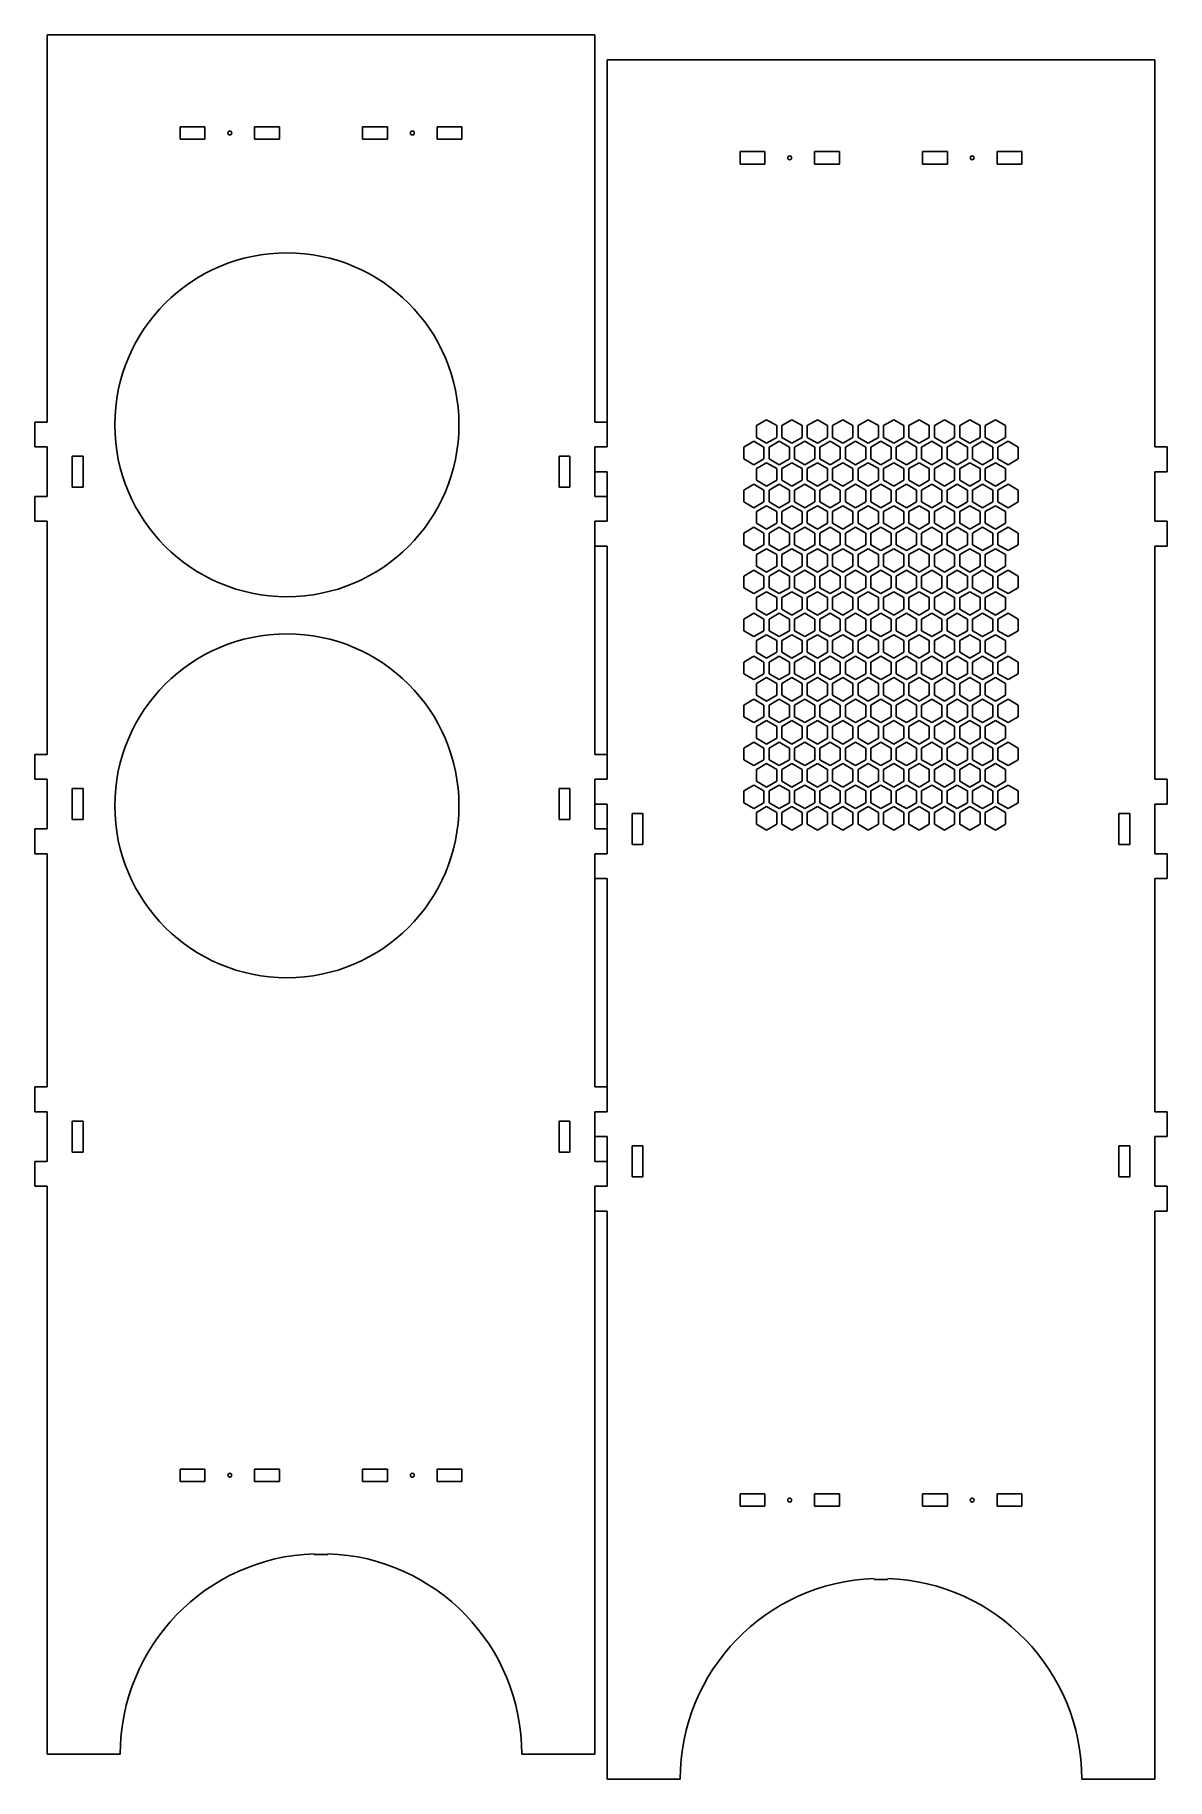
# Model space of a CAD drawing. Extents: x 311 to 600, y 16 to 462.
import ezdxf

# ---------------------------------------------------------------- set-up
doc = ezdxf.new("R2010")
doc.units = 0
doc.header["$MEASUREMENT"] = 0
doc.layers.get('0').update_dxf_attribs({"color": 13, "linetype": 'CONTINUOUS'})

msp = doc.modelspace()

# ---------------------------------------------------------------- linework, layer by layer
for p, q in [((313.76, 363.27, 0), (313.76, 462.35, 0)), ((313.76, 462.35, 0), (453.76, 462.35, 0)), ((453.76, 462.35, 0), (453.76, 363.27, 0)), ((596.94, 456, 0), (456.94, 456, 0)), ((456.94, 456, 0), (456.94, 363.27, 0)), ((596.94, 356.92, 0), (596.94, 456, 0)), ((347.73, 438.82, 0), (347.73, 435.65, 0)), ((347.73, 438.82, 0), (354.08, 438.82, 0)), ((354.08, 438.82, 0), (354.08, 435.65, 0)), ((366.78, 438.82, 0), (366.78, 435.65, 0)), ((366.78, 438.82, 0), (373.13, 438.82, 0)), ((373.13, 438.82, 0), (373.13, 435.65, 0)), ((394.39, 438.82, 0), (394.39, 435.65, 0)), ((394.39, 438.82, 0), (400.74, 438.82, 0)), ((400.74, 438.82, 0), (400.74, 435.65, 0)), ((413.44, 438.82, 0), (413.44, 435.65, 0)), ((413.44, 438.82, 0), (419.79, 438.82, 0)), ((419.79, 438.82, 0), (419.79, 435.65, 0)), ((347.73, 435.65, 0), (354.08, 435.65, 0)), ((366.78, 435.65, 0), (373.13, 435.65, 0)), ((394.39, 435.65, 0), (400.74, 435.65, 0)), ((419.79, 435.65, 0), (413.44, 435.65, 0)), ((490.9, 429.3, 0), (490.9, 432.47, 0)), ((490.9, 432.47, 0), (497.25, 432.47, 0)), ((497.25, 429.3, 0), (490.9, 429.3, 0)), ((497.25, 429.3, 0), (497.25, 432.47, 0)), ((509.95, 429.3, 0), (509.95, 432.47, 0)), ((509.95, 432.47, 0), (516.3, 432.47, 0)), ((516.3, 429.3, 0), (509.95, 429.3, 0)), ((516.3, 432.47, 0), (516.3, 429.3, 0)), ((537.57, 432.47, 0), (537.57, 429.3, 0)), ((537.57, 432.47, 0), (543.92, 432.47, 0)), ((543.92, 429.3, 0), (537.57, 429.3, 0)), ((543.92, 429.3, 0), (543.92, 432.47, 0)), ((556.62, 432.47, 0), (556.62, 429.3, 0)), ((556.62, 432.47, 0), (562.97, 432.47, 0)), ((556.62, 429.3, 0), (562.97, 429.3, 0)), ((562.97, 429.3, 0), (562.97, 432.47, 0)), ((313.76, 363.27, 0), (310.59, 363.27, 0)), ((310.59, 363.27, 0), (310.59, 356.92, 0)), ((453.76, 363.27, 0), (456.94, 363.27, 0)), ((456.94, 363.27, 0), (456.94, 356.92, 0)), ((497.69, 363.86, 0), (495.09, 362.36, 0)), ((495.09, 362.36, 0), (495.09, 359.36, 0)), ((500.28, 362.36, 0), (497.69, 363.86, 0)), ((500.28, 359.36, 0), (500.28, 362.36, 0)), ((504.19, 363.86, 0), (501.59, 362.36, 0)), ((501.59, 362.36, 0), (501.59, 359.36, 0)), ((506.78, 362.36, 0), (504.19, 363.86, 0)), ((506.78, 359.36, 0), (506.78, 362.36, 0)), ((510.69, 363.86, 0), (508.09, 362.36, 0)), ((508.09, 362.36, 0), (508.09, 359.36, 0)), ((513.28, 362.36, 0), (510.69, 363.86, 0)), ((513.28, 359.36, 0), (513.28, 362.36, 0)), ((517.19, 363.86, 0), (514.59, 362.36, 0)), ((514.59, 362.36, 0), (514.59, 359.36, 0)), ((519.78, 362.36, 0), (517.19, 363.86, 0)), ((519.78, 359.36, 0), (519.78, 362.36, 0)), ((523.69, 363.86, 0), (521.09, 362.36, 0)), ((521.09, 362.36, 0), (521.09, 359.36, 0)), ((526.28, 362.36, 0), (523.69, 363.86, 0)), ((526.28, 359.36, 0), (526.28, 362.36, 0)), ((530.19, 363.86, 0), (527.59, 362.36, 0)), ((527.59, 362.36, 0), (527.59, 359.36, 0)), ((532.78, 362.36, 0), (530.19, 363.86, 0)), ((532.78, 359.36, 0), (532.78, 362.36, 0)), ((536.69, 363.86, 0), (534.09, 362.36, 0)), ((534.09, 362.36, 0), (534.09, 359.36, 0)), ((539.28, 362.36, 0), (536.69, 363.86, 0)), ((539.28, 359.36, 0), (539.28, 362.36, 0)), ((543.19, 363.86, 0), (540.59, 362.36, 0)), ((540.59, 362.36, 0), (540.59, 359.36, 0)), ((545.78, 362.36, 0), (543.19, 363.86, 0)), ((545.78, 359.36, 0), (545.78, 362.36, 0)), ((549.69, 363.86, 0), (547.09, 362.36, 0)), ((547.09, 362.36, 0), (547.09, 359.36, 0)), ((552.28, 362.36, 0), (549.69, 363.86, 0)), ((552.28, 359.36, 0), (552.28, 362.36, 0)), ((556.19, 363.86, 0), (553.59, 362.36, 0)), ((553.59, 362.36, 0), (553.59, 359.36, 0)), ((558.78, 362.36, 0), (556.19, 363.86, 0)), ((558.78, 359.36, 0), (558.78, 362.36, 0)), ((494.44, 358.36, 0), (491.84, 356.86, 0)), ((497.03, 356.86, 0), (494.44, 358.36, 0)), ((495.09, 359.36, 0), (497.69, 357.86, 0)), ((497.69, 357.86, 0), (500.28, 359.36, 0)), ((500.94, 358.36, 0), (498.34, 356.86, 0)), ((503.53, 356.86, 0), (500.94, 358.36, 0)), ((501.59, 359.36, 0), (504.19, 357.86, 0)), ((504.19, 357.86, 0), (506.78, 359.36, 0)), ((507.44, 358.36, 0), (504.84, 356.86, 0)), ((510.03, 356.86, 0), (507.44, 358.36, 0)), ((508.09, 359.36, 0), (510.69, 357.86, 0)), ((510.69, 357.86, 0), (513.28, 359.36, 0)), ((513.94, 358.36, 0), (511.34, 356.86, 0)), ((516.53, 356.86, 0), (513.94, 358.36, 0)), ((514.59, 359.36, 0), (517.19, 357.86, 0)), ((517.19, 357.86, 0), (519.78, 359.36, 0)), ((520.44, 358.36, 0), (517.84, 356.86, 0)), ((523.03, 356.86, 0), (520.44, 358.36, 0)), ((521.09, 359.36, 0), (523.69, 357.86, 0)), ((523.69, 357.86, 0), (526.28, 359.36, 0)), ((526.94, 358.36, 0), (524.34, 356.86, 0)), ((529.53, 356.86, 0), (526.94, 358.36, 0)), ((527.59, 359.36, 0), (530.19, 357.86, 0)), ((530.19, 357.86, 0), (532.78, 359.36, 0)), ((533.44, 358.36, 0), (530.84, 356.86, 0)), ((536.03, 356.86, 0), (533.44, 358.36, 0)), ((534.09, 359.36, 0), (536.69, 357.86, 0)), ((536.69, 357.86, 0), (539.28, 359.36, 0)), ((539.94, 358.36, 0), (537.34, 356.86, 0)), ((542.53, 356.86, 0), (539.94, 358.36, 0)), ((540.59, 359.36, 0), (543.19, 357.86, 0)), ((543.19, 357.86, 0), (545.78, 359.36, 0)), ((546.44, 358.36, 0), (543.84, 356.86, 0)), ((549.03, 356.86, 0), (546.44, 358.36, 0)), ((547.09, 359.36, 0), (549.69, 357.86, 0)), ((549.69, 357.86, 0), (552.28, 359.36, 0)), ((552.94, 358.36, 0), (550.34, 356.86, 0)), ((555.53, 356.86, 0), (552.94, 358.36, 0)), ((553.59, 359.36, 0), (556.19, 357.86, 0)), ((556.19, 357.86, 0), (558.78, 359.36, 0)), ((559.44, 358.36, 0), (556.84, 356.86, 0)), ((562.03, 356.86, 0), (559.44, 358.36, 0)), ((313.76, 356.92, 0), (310.59, 356.92, 0)), ((313.76, 344.22, 0), (313.76, 356.92, 0)), ((320.11, 346.6, 0), (320.11, 354.54, 0)), ((320.11, 354.54, 0), (322.89, 354.54, 0)), ((322.89, 354.54, 0), (322.89, 346.6, 0)), ((447.41, 354.54, 0), (444.63, 354.54, 0)), ((444.63, 354.54, 0), (444.63, 346.6, 0)), ((447.41, 346.6, 0), (447.41, 354.54, 0)), ((456.94, 356.92, 0), (453.76, 356.92, 0)), ((453.76, 356.92, 0), (453.76, 350.57, 0)), ((491.84, 356.86, 0), (491.84, 353.86, 0)), ((491.84, 353.86, 0), (494.44, 352.36, 0)), ((494.44, 352.36, 0), (497.03, 353.86, 0)), ((497.69, 352.86, 0), (495.09, 351.36, 0)), ((497.03, 353.86, 0), (497.03, 356.86, 0)), ((500.28, 351.36, 0), (497.69, 352.86, 0)), ((498.34, 356.86, 0), (498.34, 353.86, 0)), ((498.34, 353.86, 0), (500.94, 352.36, 0)), ((500.94, 352.36, 0), (503.53, 353.86, 0)), ((504.19, 352.86, 0), (501.59, 351.36, 0)), ((503.53, 353.86, 0), (503.53, 356.86, 0)), ((506.78, 351.36, 0), (504.19, 352.86, 0)), ((504.84, 356.86, 0), (504.84, 353.86, 0)), ((504.84, 353.86, 0), (507.44, 352.36, 0)), ((507.44, 352.36, 0), (510.03, 353.86, 0)), ((510.69, 352.86, 0), (508.09, 351.36, 0)), ((510.03, 353.86, 0), (510.03, 356.86, 0)), ((513.28, 351.36, 0), (510.69, 352.86, 0)), ((511.34, 356.86, 0), (511.34, 353.86, 0)), ((511.34, 353.86, 0), (513.94, 352.36, 0)), ((513.94, 352.36, 0), (516.53, 353.86, 0)), ((517.19, 352.86, 0), (514.59, 351.36, 0)), ((516.53, 353.86, 0), (516.53, 356.86, 0)), ((519.78, 351.36, 0), (517.19, 352.86, 0)), ((517.84, 356.86, 0), (517.84, 353.86, 0)), ((517.84, 353.86, 0), (520.44, 352.36, 0)), ((520.44, 352.36, 0), (523.03, 353.86, 0)), ((523.69, 352.86, 0), (521.09, 351.36, 0)), ((523.03, 353.86, 0), (523.03, 356.86, 0)), ((526.28, 351.36, 0), (523.69, 352.86, 0)), ((524.34, 356.86, 0), (524.34, 353.86, 0)), ((524.34, 353.86, 0), (526.94, 352.36, 0)), ((526.94, 352.36, 0), (529.53, 353.86, 0)), ((530.19, 352.86, 0), (527.59, 351.36, 0)), ((529.53, 353.86, 0), (529.53, 356.86, 0)), ((532.78, 351.36, 0), (530.19, 352.86, 0)), ((530.84, 356.86, 0), (530.84, 353.86, 0)), ((530.84, 353.86, 0), (533.44, 352.36, 0)), ((533.44, 352.36, 0), (536.03, 353.86, 0)), ((536.69, 352.86, 0), (534.09, 351.36, 0)), ((536.03, 353.86, 0), (536.03, 356.86, 0)), ((539.28, 351.36, 0), (536.69, 352.86, 0)), ((537.34, 356.86, 0), (537.34, 353.86, 0)), ((537.34, 353.86, 0), (539.94, 352.36, 0)), ((539.94, 352.36, 0), (542.53, 353.86, 0)), ((543.19, 352.86, 0), (540.59, 351.36, 0)), ((542.53, 353.86, 0), (542.53, 356.86, 0)), ((545.78, 351.36, 0), (543.19, 352.86, 0)), ((543.84, 356.86, 0), (543.84, 353.86, 0)), ((543.84, 353.86, 0), (546.44, 352.36, 0)), ((546.44, 352.36, 0), (549.03, 353.86, 0)), ((549.69, 352.86, 0), (547.09, 351.36, 0)), ((549.03, 353.86, 0), (549.03, 356.86, 0)), ((552.28, 351.36, 0), (549.69, 352.86, 0)), ((550.34, 356.86, 0), (550.34, 353.86, 0)), ((550.34, 353.86, 0), (552.94, 352.36, 0)), ((552.94, 352.36, 0), (555.53, 353.86, 0)), ((556.19, 352.86, 0), (553.59, 351.36, 0)), ((555.53, 353.86, 0), (555.53, 356.86, 0)), ((558.78, 351.36, 0), (556.19, 352.86, 0)), ((556.84, 356.86, 0), (556.84, 353.86, 0)), ((556.84, 353.86, 0), (559.44, 352.36, 0)), ((559.44, 352.36, 0), (562.03, 353.86, 0)), ((562.03, 353.86, 0), (562.03, 356.86, 0)), ((596.94, 356.92, 0), (600.11, 356.92, 0)), ((600.11, 356.92, 0), (600.11, 350.57, 0)), ((453.76, 350.57, 0), (453.76, 344.22, 0)), ((456.94, 350.57, 0), (453.76, 350.57, 0)), ((456.94, 350.57, 0), (456.94, 344.22, 0)), ((495.09, 351.36, 0), (495.09, 348.36, 0)), ((495.09, 348.36, 0), (497.69, 346.86, 0)), ((497.69, 346.86, 0), (500.28, 348.36, 0)), ((500.28, 348.36, 0), (500.28, 351.36, 0)), ((501.59, 351.36, 0), (501.59, 348.36, 0)), ((501.59, 348.36, 0), (504.19, 346.86, 0)), ((504.19, 346.86, 0), (506.78, 348.36, 0)), ((506.78, 348.36, 0), (506.78, 351.36, 0)), ((508.09, 351.36, 0), (508.09, 348.36, 0)), ((508.09, 348.36, 0), (510.69, 346.86, 0)), ((510.69, 346.86, 0), (513.28, 348.36, 0)), ((513.28, 348.36, 0), (513.28, 351.36, 0)), ((514.59, 351.36, 0), (514.59, 348.36, 0)), ((514.59, 348.36, 0), (517.19, 346.86, 0)), ((517.19, 346.86, 0), (519.78, 348.36, 0)), ((519.78, 348.36, 0), (519.78, 351.36, 0)), ((521.09, 351.36, 0), (521.09, 348.36, 0)), ((521.09, 348.36, 0), (523.69, 346.86, 0)), ((523.69, 346.86, 0), (526.28, 348.36, 0)), ((526.28, 348.36, 0), (526.28, 351.36, 0)), ((527.59, 351.36, 0), (527.59, 348.36, 0)), ((527.59, 348.36, 0), (530.19, 346.86, 0)), ((530.19, 346.86, 0), (532.78, 348.36, 0)), ((532.78, 348.36, 0), (532.78, 351.36, 0)), ((534.09, 351.36, 0), (534.09, 348.36, 0)), ((534.09, 348.36, 0), (536.69, 346.86, 0)), ((536.69, 346.86, 0), (539.28, 348.36, 0)), ((539.28, 348.36, 0), (539.28, 351.36, 0)), ((540.59, 351.36, 0), (540.59, 348.36, 0)), ((540.59, 348.36, 0), (543.19, 346.86, 0)), ((543.19, 346.86, 0), (545.78, 348.36, 0)), ((545.78, 348.36, 0), (545.78, 351.36, 0)), ((547.09, 351.36, 0), (547.09, 348.36, 0)), ((547.09, 348.36, 0), (549.69, 346.86, 0)), ((549.69, 346.86, 0), (552.28, 348.36, 0)), ((552.28, 348.36, 0), (552.28, 351.36, 0)), ((553.59, 351.36, 0), (553.59, 348.36, 0)), ((553.59, 348.36, 0), (556.19, 346.86, 0)), ((556.19, 346.86, 0), (558.78, 348.36, 0)), ((558.78, 348.36, 0), (558.78, 351.36, 0)), ((596.94, 344.22, 0), (596.94, 350.57, 0)), ((596.94, 350.57, 0), (600.11, 350.57, 0)), ((313.76, 344.22, 0), (310.59, 344.22, 0)), ((310.59, 344.22, 0), (310.59, 337.87, 0)), ((322.89, 346.6, 0), (320.11, 346.6, 0)), ((444.63, 346.6, 0), (447.41, 346.6, 0)), ((453.76, 344.22, 0), (456.94, 344.22, 0)), ((456.94, 337.87, 0), (456.94, 344.22, 0)), ((494.44, 347.36, 0), (491.84, 345.86, 0)), ((491.84, 345.86, 0), (491.84, 342.86, 0)), ((497.03, 345.86, 0), (494.44, 347.36, 0)), ((497.03, 342.86, 0), (497.03, 345.86, 0)), ((500.94, 347.36, 0), (498.34, 345.86, 0)), ((498.34, 345.86, 0), (498.34, 342.86, 0)), ((503.53, 345.86, 0), (500.94, 347.36, 0)), ((503.53, 342.86, 0), (503.53, 345.86, 0)), ((507.44, 347.36, 0), (504.84, 345.86, 0)), ((504.84, 345.86, 0), (504.84, 342.86, 0)), ((510.03, 345.86, 0), (507.44, 347.36, 0)), ((510.03, 342.86, 0), (510.03, 345.86, 0)), ((513.94, 347.36, 0), (511.34, 345.86, 0)), ((511.34, 345.86, 0), (511.34, 342.86, 0)), ((516.53, 345.86, 0), (513.94, 347.36, 0)), ((516.53, 342.86, 0), (516.53, 345.86, 0)), ((520.44, 347.36, 0), (517.84, 345.86, 0)), ((517.84, 345.86, 0), (517.84, 342.86, 0)), ((523.03, 345.86, 0), (520.44, 347.36, 0)), ((523.03, 342.86, 0), (523.03, 345.86, 0)), ((526.94, 347.36, 0), (524.34, 345.86, 0)), ((524.34, 345.86, 0), (524.34, 342.86, 0)), ((529.53, 345.86, 0), (526.94, 347.36, 0)), ((529.53, 342.86, 0), (529.53, 345.86, 0)), ((533.44, 347.36, 0), (530.84, 345.86, 0)), ((530.84, 345.86, 0), (530.84, 342.86, 0)), ((536.03, 345.86, 0), (533.44, 347.36, 0)), ((536.03, 342.86, 0), (536.03, 345.86, 0)), ((539.94, 347.36, 0), (537.34, 345.86, 0)), ((537.34, 345.86, 0), (537.34, 342.86, 0)), ((542.53, 345.86, 0), (539.94, 347.36, 0)), ((542.53, 342.86, 0), (542.53, 345.86, 0)), ((546.44, 347.36, 0), (543.84, 345.86, 0)), ((543.84, 345.86, 0), (543.84, 342.86, 0)), ((549.03, 345.86, 0), (546.44, 347.36, 0)), ((549.03, 342.86, 0), (549.03, 345.86, 0)), ((552.94, 347.36, 0), (550.34, 345.86, 0)), ((550.34, 345.86, 0), (550.34, 342.86, 0)), ((555.53, 345.86, 0), (552.94, 347.36, 0)), ((555.53, 342.86, 0), (555.53, 345.86, 0)), ((559.44, 347.36, 0), (556.84, 345.86, 0)), ((556.84, 345.86, 0), (556.84, 342.86, 0)), ((562.03, 345.86, 0), (559.44, 347.36, 0)), ((562.03, 342.86, 0), (562.03, 345.86, 0)), ((596.94, 337.87, 0), (596.94, 344.22, 0)), ((491.84, 342.86, 0), (494.44, 341.36, 0)), ((494.44, 341.36, 0), (497.03, 342.86, 0)), ((497.69, 341.86, 0), (495.09, 340.36, 0)), ((495.09, 340.36, 0), (495.09, 337.36, 0)), ((500.28, 340.36, 0), (497.69, 341.86, 0)), ((498.34, 342.86, 0), (500.94, 341.36, 0)), ((500.28, 337.36, 0), (500.28, 340.36, 0)), ((500.94, 341.36, 0), (503.53, 342.86, 0)), ((504.19, 341.86, 0), (501.59, 340.36, 0)), ((501.59, 340.36, 0), (501.59, 337.36, 0)), ((506.78, 340.36, 0), (504.19, 341.86, 0)), ((504.84, 342.86, 0), (507.44, 341.36, 0)), ((506.78, 337.36, 0), (506.78, 340.36, 0)), ((507.44, 341.36, 0), (510.03, 342.86, 0)), ((510.69, 341.86, 0), (508.09, 340.36, 0)), ((508.09, 340.36, 0), (508.09, 337.36, 0)), ((513.28, 340.36, 0), (510.69, 341.86, 0)), ((511.34, 342.86, 0), (513.94, 341.36, 0)), ((513.28, 337.36, 0), (513.28, 340.36, 0)), ((513.94, 341.36, 0), (516.53, 342.86, 0)), ((517.19, 341.86, 0), (514.59, 340.36, 0)), ((514.59, 340.36, 0), (514.59, 337.36, 0)), ((519.78, 340.36, 0), (517.19, 341.86, 0)), ((517.84, 342.86, 0), (520.44, 341.36, 0)), ((519.78, 337.36, 0), (519.78, 340.36, 0)), ((520.44, 341.36, 0), (523.03, 342.86, 0)), ((523.69, 341.86, 0), (521.09, 340.36, 0)), ((521.09, 340.36, 0), (521.09, 337.36, 0)), ((526.28, 340.36, 0), (523.69, 341.86, 0)), ((524.34, 342.86, 0), (526.94, 341.36, 0)), ((526.28, 337.36, 0), (526.28, 340.36, 0)), ((526.94, 341.36, 0), (529.53, 342.86, 0)), ((530.19, 341.86, 0), (527.59, 340.36, 0)), ((527.59, 340.36, 0), (527.59, 337.36, 0)), ((532.78, 340.36, 0), (530.19, 341.86, 0)), ((530.84, 342.86, 0), (533.44, 341.36, 0)), ((532.78, 337.36, 0), (532.78, 340.36, 0)), ((533.44, 341.36, 0), (536.03, 342.86, 0)), ((536.69, 341.86, 0), (534.09, 340.36, 0)), ((534.09, 340.36, 0), (534.09, 337.36, 0)), ((539.28, 340.36, 0), (536.69, 341.86, 0)), ((537.34, 342.86, 0), (539.94, 341.36, 0)), ((539.28, 337.36, 0), (539.28, 340.36, 0)), ((539.94, 341.36, 0), (542.53, 342.86, 0)), ((543.19, 341.86, 0), (540.59, 340.36, 0)), ((540.59, 340.36, 0), (540.59, 337.36, 0)), ((545.78, 340.36, 0), (543.19, 341.86, 0)), ((543.84, 342.86, 0), (546.44, 341.36, 0)), ((545.78, 337.36, 0), (545.78, 340.36, 0)), ((546.44, 341.36, 0), (549.03, 342.86, 0)), ((549.69, 341.86, 0), (547.09, 340.36, 0)), ((547.09, 340.36, 0), (547.09, 337.36, 0)), ((552.28, 340.36, 0), (549.69, 341.86, 0)), ((550.34, 342.86, 0), (552.94, 341.36, 0)), ((552.28, 337.36, 0), (552.28, 340.36, 0)), ((552.94, 341.36, 0), (555.53, 342.86, 0)), ((556.19, 341.86, 0), (553.59, 340.36, 0)), ((553.59, 340.36, 0), (553.59, 337.36, 0)), ((558.78, 340.36, 0), (556.19, 341.86, 0)), ((556.84, 342.86, 0), (559.44, 341.36, 0)), ((558.78, 337.36, 0), (558.78, 340.36, 0)), ((559.44, 341.36, 0), (562.03, 342.86, 0)), ((313.76, 337.87, 0), (310.59, 337.87, 0)), ((313.76, 278.2, 0), (313.76, 337.87, 0)), ((453.76, 337.87, 0), (453.76, 331.52, 0)), ((456.94, 337.87, 0), (453.76, 337.87, 0)), ((494.44, 336.36, 0), (491.84, 334.86, 0)), ((491.84, 334.86, 0), (491.84, 331.86, 0)), ((497.03, 334.86, 0), (494.44, 336.36, 0)), ((495.09, 337.36, 0), (497.69, 335.86, 0)), ((497.03, 331.86, 0), (497.03, 334.86, 0)), ((497.69, 335.86, 0), (500.28, 337.36, 0)), ((500.94, 336.36, 0), (498.34, 334.86, 0)), ((498.34, 334.86, 0), (498.34, 331.86, 0)), ((503.53, 334.86, 0), (500.94, 336.36, 0)), ((501.59, 337.36, 0), (504.19, 335.86, 0)), ((503.53, 331.86, 0), (503.53, 334.86, 0)), ((504.19, 335.86, 0), (506.78, 337.36, 0)), ((507.44, 336.36, 0), (504.84, 334.86, 0)), ((504.84, 334.86, 0), (504.84, 331.86, 0)), ((510.03, 334.86, 0), (507.44, 336.36, 0)), ((508.09, 337.36, 0), (510.69, 335.86, 0)), ((510.03, 331.86, 0), (510.03, 334.86, 0)), ((510.69, 335.86, 0), (513.28, 337.36, 0)), ((513.94, 336.36, 0), (511.34, 334.86, 0)), ((511.34, 334.86, 0), (511.34, 331.86, 0)), ((516.53, 334.86, 0), (513.94, 336.36, 0)), ((514.59, 337.36, 0), (517.19, 335.86, 0)), ((516.53, 331.86, 0), (516.53, 334.86, 0)), ((517.19, 335.86, 0), (519.78, 337.36, 0)), ((520.44, 336.36, 0), (517.84, 334.86, 0)), ((517.84, 334.86, 0), (517.84, 331.86, 0)), ((523.03, 334.86, 0), (520.44, 336.36, 0)), ((521.09, 337.36, 0), (523.69, 335.86, 0)), ((523.03, 331.86, 0), (523.03, 334.86, 0)), ((523.69, 335.86, 0), (526.28, 337.36, 0)), ((526.94, 336.36, 0), (524.34, 334.86, 0)), ((524.34, 334.86, 0), (524.34, 331.86, 0)), ((529.53, 334.86, 0), (526.94, 336.36, 0)), ((527.59, 337.36, 0), (530.19, 335.86, 0)), ((529.53, 331.86, 0), (529.53, 334.86, 0)), ((530.19, 335.86, 0), (532.78, 337.36, 0)), ((533.44, 336.36, 0), (530.84, 334.86, 0)), ((530.84, 334.86, 0), (530.84, 331.86, 0)), ((536.03, 334.86, 0), (533.44, 336.36, 0)), ((534.09, 337.36, 0), (536.69, 335.86, 0)), ((536.03, 331.86, 0), (536.03, 334.86, 0)), ((536.69, 335.86, 0), (539.28, 337.36, 0)), ((539.94, 336.36, 0), (537.34, 334.86, 0)), ((537.34, 334.86, 0), (537.34, 331.86, 0)), ((542.53, 334.86, 0), (539.94, 336.36, 0)), ((540.59, 337.36, 0), (543.19, 335.86, 0)), ((542.53, 331.86, 0), (542.53, 334.86, 0)), ((543.19, 335.86, 0), (545.78, 337.36, 0)), ((546.44, 336.36, 0), (543.84, 334.86, 0)), ((543.84, 334.86, 0), (543.84, 331.86, 0)), ((549.03, 334.86, 0), (546.44, 336.36, 0)), ((547.09, 337.36, 0), (549.69, 335.86, 0)), ((549.03, 331.86, 0), (549.03, 334.86, 0)), ((549.69, 335.86, 0), (552.28, 337.36, 0)), ((552.94, 336.36, 0), (550.34, 334.86, 0)), ((550.34, 334.86, 0), (550.34, 331.86, 0)), ((555.53, 334.86, 0), (552.94, 336.36, 0)), ((553.59, 337.36, 0), (556.19, 335.86, 0)), ((555.53, 331.86, 0), (555.53, 334.86, 0)), ((556.19, 335.86, 0), (558.78, 337.36, 0)), ((559.44, 336.36, 0), (556.84, 334.86, 0)), ((556.84, 334.86, 0), (556.84, 331.86, 0)), ((562.03, 334.86, 0), (559.44, 336.36, 0)), ((562.03, 331.86, 0), (562.03, 334.86, 0)), ((596.94, 337.87, 0), (600.11, 337.87, 0)), ((600.11, 337.87, 0), (600.11, 331.52, 0)), ((456.94, 331.52, 0), (453.76, 331.52, 0)), ((453.76, 331.52, 0), (453.76, 278.2, 0)), ((456.94, 331.52, 0), (456.94, 325.17, 0)), ((491.84, 331.86, 0), (494.44, 330.36, 0)), ((494.44, 330.36, 0), (497.03, 331.86, 0)), ((497.69, 330.86, 0), (495.09, 329.36, 0)), ((500.28, 329.36, 0), (497.69, 330.86, 0)), ((498.34, 331.86, 0), (500.94, 330.36, 0)), ((500.94, 330.36, 0), (503.53, 331.86, 0)), ((504.19, 330.86, 0), (501.59, 329.36, 0)), ((506.78, 329.36, 0), (504.19, 330.86, 0)), ((504.84, 331.86, 0), (507.44, 330.36, 0)), ((507.44, 330.36, 0), (510.03, 331.86, 0)), ((510.69, 330.86, 0), (508.09, 329.36, 0)), ((513.28, 329.36, 0), (510.69, 330.86, 0)), ((511.34, 331.86, 0), (513.94, 330.36, 0)), ((513.94, 330.36, 0), (516.53, 331.86, 0)), ((517.19, 330.86, 0), (514.59, 329.36, 0)), ((519.78, 329.36, 0), (517.19, 330.86, 0)), ((517.84, 331.86, 0), (520.44, 330.36, 0)), ((520.44, 330.36, 0), (523.03, 331.86, 0)), ((523.69, 330.86, 0), (521.09, 329.36, 0)), ((526.28, 329.36, 0), (523.69, 330.86, 0)), ((524.34, 331.86, 0), (526.94, 330.36, 0)), ((526.94, 330.36, 0), (529.53, 331.86, 0)), ((530.19, 330.86, 0), (527.59, 329.36, 0)), ((532.78, 329.36, 0), (530.19, 330.86, 0)), ((530.84, 331.86, 0), (533.44, 330.36, 0)), ((533.44, 330.36, 0), (536.03, 331.86, 0)), ((536.69, 330.86, 0), (534.09, 329.36, 0)), ((539.28, 329.36, 0), (536.69, 330.86, 0)), ((537.34, 331.86, 0), (539.94, 330.36, 0)), ((539.94, 330.36, 0), (542.53, 331.86, 0)), ((543.19, 330.86, 0), (540.59, 329.36, 0)), ((545.78, 329.36, 0), (543.19, 330.86, 0)), ((543.84, 331.86, 0), (546.44, 330.36, 0)), ((546.44, 330.36, 0), (549.03, 331.86, 0)), ((549.69, 330.86, 0), (547.09, 329.36, 0)), ((552.28, 329.36, 0), (549.69, 330.86, 0)), ((550.34, 331.86, 0), (552.94, 330.36, 0)), ((552.94, 330.36, 0), (555.53, 331.86, 0)), ((556.19, 330.86, 0), (553.59, 329.36, 0)), ((558.78, 329.36, 0), (556.19, 330.86, 0)), ((556.84, 331.86, 0), (559.44, 330.36, 0)), ((559.44, 330.36, 0), (562.03, 331.86, 0)), ((596.94, 271.85, 0), (596.94, 331.52, 0)), ((596.94, 331.52, 0), (600.11, 331.52, 0)), ((495.09, 329.36, 0), (495.09, 326.36, 0)), ((495.09, 326.36, 0), (497.69, 324.86, 0)), ((497.69, 324.86, 0), (500.28, 326.36, 0)), ((500.28, 326.36, 0), (500.28, 329.36, 0)), ((501.59, 329.36, 0), (501.59, 326.36, 0)), ((501.59, 326.36, 0), (504.19, 324.86, 0)), ((504.19, 324.86, 0), (506.78, 326.36, 0)), ((506.78, 326.36, 0), (506.78, 329.36, 0)), ((508.09, 329.36, 0), (508.09, 326.36, 0)), ((508.09, 326.36, 0), (510.69, 324.86, 0)), ((510.69, 324.86, 0), (513.28, 326.36, 0)), ((513.28, 326.36, 0), (513.28, 329.36, 0)), ((514.59, 329.36, 0), (514.59, 326.36, 0)), ((514.59, 326.36, 0), (517.19, 324.86, 0)), ((517.19, 324.86, 0), (519.78, 326.36, 0)), ((519.78, 326.36, 0), (519.78, 329.36, 0)), ((521.09, 329.36, 0), (521.09, 326.36, 0)), ((521.09, 326.36, 0), (523.69, 324.86, 0)), ((523.69, 324.86, 0), (526.28, 326.36, 0)), ((526.28, 326.36, 0), (526.28, 329.36, 0)), ((527.59, 329.36, 0), (527.59, 326.36, 0)), ((527.59, 326.36, 0), (530.19, 324.86, 0)), ((530.19, 324.86, 0), (532.78, 326.36, 0)), ((532.78, 326.36, 0), (532.78, 329.36, 0)), ((534.09, 329.36, 0), (534.09, 326.36, 0)), ((534.09, 326.36, 0), (536.69, 324.86, 0)), ((536.69, 324.86, 0), (539.28, 326.36, 0)), ((539.28, 326.36, 0), (539.28, 329.36, 0)), ((540.59, 329.36, 0), (540.59, 326.36, 0)), ((540.59, 326.36, 0), (543.19, 324.86, 0)), ((543.19, 324.86, 0), (545.78, 326.36, 0)), ((545.78, 326.36, 0), (545.78, 329.36, 0)), ((547.09, 329.36, 0), (547.09, 326.36, 0)), ((547.09, 326.36, 0), (549.69, 324.86, 0)), ((549.69, 324.86, 0), (552.28, 326.36, 0)), ((552.28, 326.36, 0), (552.28, 329.36, 0)), ((553.59, 329.36, 0), (553.59, 326.36, 0)), ((553.59, 326.36, 0), (556.19, 324.86, 0)), ((556.19, 324.86, 0), (558.78, 326.36, 0)), ((558.78, 326.36, 0), (558.78, 329.36, 0)), ((456.94, 325.17, 0), (456.94, 278.2, 0)), ((494.44, 325.36, 0), (491.84, 323.86, 0)), ((491.84, 323.86, 0), (491.84, 320.86, 0)), ((497.03, 323.86, 0), (494.44, 325.36, 0)), ((497.03, 320.86, 0), (497.03, 323.86, 0)), ((500.94, 325.36, 0), (498.34, 323.86, 0)), ((498.34, 323.86, 0), (498.34, 320.86, 0)), ((503.53, 323.86, 0), (500.94, 325.36, 0)), ((503.53, 320.86, 0), (503.53, 323.86, 0)), ((507.44, 325.36, 0), (504.84, 323.86, 0)), ((504.84, 323.86, 0), (504.84, 320.86, 0)), ((510.03, 323.86, 0), (507.44, 325.36, 0)), ((510.03, 320.86, 0), (510.03, 323.86, 0)), ((513.94, 325.36, 0), (511.34, 323.86, 0)), ((511.34, 323.86, 0), (511.34, 320.86, 0)), ((516.53, 323.86, 0), (513.94, 325.36, 0)), ((516.53, 320.86, 0), (516.53, 323.86, 0)), ((520.44, 325.36, 0), (517.84, 323.86, 0)), ((517.84, 323.86, 0), (517.84, 320.86, 0)), ((523.03, 323.86, 0), (520.44, 325.36, 0)), ((523.03, 320.86, 0), (523.03, 323.86, 0)), ((526.94, 325.36, 0), (524.34, 323.86, 0)), ((524.34, 323.86, 0), (524.34, 320.86, 0)), ((529.53, 323.86, 0), (526.94, 325.36, 0)), ((529.53, 320.86, 0), (529.53, 323.86, 0)), ((533.44, 325.36, 0), (530.84, 323.86, 0)), ((530.84, 323.86, 0), (530.84, 320.86, 0)), ((536.03, 323.86, 0), (533.44, 325.36, 0)), ((536.03, 320.86, 0), (536.03, 323.86, 0)), ((539.94, 325.36, 0), (537.34, 323.86, 0)), ((537.34, 323.86, 0), (537.34, 320.86, 0)), ((542.53, 323.86, 0), (539.94, 325.36, 0)), ((542.53, 320.86, 0), (542.53, 323.86, 0)), ((546.44, 325.36, 0), (543.84, 323.86, 0)), ((543.84, 323.86, 0), (543.84, 320.86, 0)), ((549.03, 323.86, 0), (546.44, 325.36, 0)), ((549.03, 320.86, 0), (549.03, 323.86, 0)), ((552.94, 325.36, 0), (550.34, 323.86, 0)), ((550.34, 323.86, 0), (550.34, 320.86, 0)), ((555.53, 323.86, 0), (552.94, 325.36, 0)), ((555.53, 320.86, 0), (555.53, 323.86, 0)), ((559.44, 325.36, 0), (556.84, 323.86, 0)), ((556.84, 323.86, 0), (556.84, 320.86, 0)), ((562.03, 323.86, 0), (559.44, 325.36, 0)), ((562.03, 320.86, 0), (562.03, 323.86, 0)), ((491.84, 320.86, 0), (494.44, 319.36, 0)), ((494.44, 319.36, 0), (497.03, 320.86, 0)), ((497.69, 319.86, 0), (495.09, 318.36, 0)), ((495.09, 318.36, 0), (495.09, 315.36, 0)), ((500.28, 318.36, 0), (497.69, 319.86, 0)), ((498.34, 320.86, 0), (500.94, 319.36, 0)), ((500.28, 315.36, 0), (500.28, 318.36, 0)), ((500.94, 319.36, 0), (503.53, 320.86, 0)), ((504.19, 319.86, 0), (501.59, 318.36, 0)), ((501.59, 318.36, 0), (501.59, 315.36, 0)), ((506.78, 318.36, 0), (504.19, 319.86, 0)), ((504.84, 320.86, 0), (507.44, 319.36, 0)), ((506.78, 315.36, 0), (506.78, 318.36, 0)), ((507.44, 319.36, 0), (510.03, 320.86, 0)), ((510.69, 319.86, 0), (508.09, 318.36, 0)), ((508.09, 318.36, 0), (508.09, 315.36, 0)), ((513.28, 318.36, 0), (510.69, 319.86, 0)), ((511.34, 320.86, 0), (513.94, 319.36, 0)), ((513.28, 315.36, 0), (513.28, 318.36, 0)), ((513.94, 319.36, 0), (516.53, 320.86, 0)), ((517.19, 319.86, 0), (514.59, 318.36, 0)), ((514.59, 318.36, 0), (514.59, 315.36, 0)), ((519.78, 318.36, 0), (517.19, 319.86, 0)), ((517.84, 320.86, 0), (520.44, 319.36, 0)), ((519.78, 315.36, 0), (519.78, 318.36, 0)), ((520.44, 319.36, 0), (523.03, 320.86, 0)), ((523.69, 319.86, 0), (521.09, 318.36, 0)), ((521.09, 318.36, 0), (521.09, 315.36, 0)), ((526.28, 318.36, 0), (523.69, 319.86, 0)), ((524.34, 320.86, 0), (526.94, 319.36, 0)), ((526.28, 315.36, 0), (526.28, 318.36, 0)), ((526.94, 319.36, 0), (529.53, 320.86, 0)), ((530.19, 319.86, 0), (527.59, 318.36, 0)), ((527.59, 318.36, 0), (527.59, 315.36, 0)), ((532.78, 318.36, 0), (530.19, 319.86, 0)), ((530.84, 320.86, 0), (533.44, 319.36, 0)), ((532.78, 315.36, 0), (532.78, 318.36, 0)), ((533.44, 319.36, 0), (536.03, 320.86, 0)), ((536.69, 319.86, 0), (534.09, 318.36, 0)), ((534.09, 318.36, 0), (534.09, 315.36, 0)), ((539.28, 318.36, 0), (536.69, 319.86, 0)), ((537.34, 320.86, 0), (539.94, 319.36, 0)), ((539.28, 315.36, 0), (539.28, 318.36, 0)), ((539.94, 319.36, 0), (542.53, 320.86, 0)), ((543.19, 319.86, 0), (540.59, 318.36, 0)), ((540.59, 318.36, 0), (540.59, 315.36, 0)), ((545.78, 318.36, 0), (543.19, 319.86, 0)), ((543.84, 320.86, 0), (546.44, 319.36, 0)), ((545.78, 315.36, 0), (545.78, 318.36, 0)), ((546.44, 319.36, 0), (549.03, 320.86, 0)), ((549.69, 319.86, 0), (547.09, 318.36, 0)), ((547.09, 318.36, 0), (547.09, 315.36, 0)), ((552.28, 318.36, 0), (549.69, 319.86, 0)), ((550.34, 320.86, 0), (552.94, 319.36, 0)), ((552.28, 315.36, 0), (552.28, 318.36, 0)), ((552.94, 319.36, 0), (555.53, 320.86, 0)), ((556.19, 319.86, 0), (553.59, 318.36, 0)), ((553.59, 318.36, 0), (553.59, 315.36, 0)), ((558.78, 318.36, 0), (556.19, 319.86, 0)), ((556.84, 320.86, 0), (559.44, 319.36, 0)), ((558.78, 315.36, 0), (558.78, 318.36, 0)), ((559.44, 319.36, 0), (562.03, 320.86, 0)), ((494.44, 314.36, 0), (491.84, 312.86, 0)), ((491.84, 312.86, 0), (491.84, 309.86, 0)), ((497.03, 312.86, 0), (494.44, 314.36, 0)), ((495.09, 315.36, 0), (497.69, 313.86, 0)), ((497.03, 309.86, 0), (497.03, 312.86, 0)), ((497.69, 313.86, 0), (500.28, 315.36, 0)), ((500.94, 314.36, 0), (498.34, 312.86, 0)), ((498.34, 312.86, 0), (498.34, 309.86, 0)), ((503.53, 312.86, 0), (500.94, 314.36, 0)), ((501.59, 315.36, 0), (504.19, 313.86, 0)), ((503.53, 309.86, 0), (503.53, 312.86, 0)), ((504.19, 313.86, 0), (506.78, 315.36, 0)), ((507.44, 314.36, 0), (504.84, 312.86, 0)), ((504.84, 312.86, 0), (504.84, 309.86, 0)), ((510.03, 312.86, 0), (507.44, 314.36, 0)), ((508.09, 315.36, 0), (510.69, 313.86, 0)), ((510.03, 309.86, 0), (510.03, 312.86, 0)), ((510.69, 313.86, 0), (513.28, 315.36, 0)), ((513.94, 314.36, 0), (511.34, 312.86, 0)), ((511.34, 312.86, 0), (511.34, 309.86, 0)), ((516.53, 312.86, 0), (513.94, 314.36, 0)), ((514.59, 315.36, 0), (517.19, 313.86, 0)), ((516.53, 309.86, 0), (516.53, 312.86, 0)), ((517.19, 313.86, 0), (519.78, 315.36, 0)), ((520.44, 314.36, 0), (517.84, 312.86, 0)), ((517.84, 312.86, 0), (517.84, 309.86, 0)), ((523.03, 312.86, 0), (520.44, 314.36, 0)), ((521.09, 315.36, 0), (523.69, 313.86, 0)), ((523.03, 309.86, 0), (523.03, 312.86, 0)), ((523.69, 313.86, 0), (526.28, 315.36, 0)), ((526.94, 314.36, 0), (524.34, 312.86, 0)), ((524.34, 312.86, 0), (524.34, 309.86, 0)), ((529.53, 312.86, 0), (526.94, 314.36, 0)), ((527.59, 315.36, 0), (530.19, 313.86, 0)), ((529.53, 309.86, 0), (529.53, 312.86, 0)), ((530.19, 313.86, 0), (532.78, 315.36, 0)), ((533.44, 314.36, 0), (530.84, 312.86, 0)), ((530.84, 312.86, 0), (530.84, 309.86, 0)), ((536.03, 312.86, 0), (533.44, 314.36, 0)), ((534.09, 315.36, 0), (536.69, 313.86, 0)), ((536.03, 309.86, 0), (536.03, 312.86, 0)), ((536.69, 313.86, 0), (539.28, 315.36, 0)), ((539.94, 314.36, 0), (537.34, 312.86, 0)), ((537.34, 312.86, 0), (537.34, 309.86, 0)), ((542.53, 312.86, 0), (539.94, 314.36, 0)), ((540.59, 315.36, 0), (543.19, 313.86, 0)), ((542.53, 309.86, 0), (542.53, 312.86, 0)), ((543.19, 313.86, 0), (545.78, 315.36, 0)), ((546.44, 314.36, 0), (543.84, 312.86, 0)), ((543.84, 312.86, 0), (543.84, 309.86, 0)), ((549.03, 312.86, 0), (546.44, 314.36, 0)), ((547.09, 315.36, 0), (549.69, 313.86, 0)), ((549.03, 309.86, 0), (549.03, 312.86, 0)), ((549.69, 313.86, 0), (552.28, 315.36, 0)), ((552.94, 314.36, 0), (550.34, 312.86, 0)), ((550.34, 312.86, 0), (550.34, 309.86, 0)), ((555.53, 312.86, 0), (552.94, 314.36, 0)), ((553.59, 315.36, 0), (556.19, 313.86, 0)), ((555.53, 309.86, 0), (555.53, 312.86, 0)), ((556.19, 313.86, 0), (558.78, 315.36, 0)), ((559.44, 314.36, 0), (556.84, 312.86, 0)), ((556.84, 312.86, 0), (556.84, 309.86, 0)), ((562.03, 312.86, 0), (559.44, 314.36, 0)), ((562.03, 309.86, 0), (562.03, 312.86, 0)), ((491.84, 309.86, 0), (494.44, 308.36, 0)), ((494.44, 308.36, 0), (497.03, 309.86, 0)), ((497.69, 308.86, 0), (495.09, 307.36, 0)), ((500.28, 307.36, 0), (497.69, 308.86, 0)), ((498.34, 309.86, 0), (500.94, 308.36, 0)), ((500.94, 308.36, 0), (503.53, 309.86, 0)), ((504.19, 308.86, 0), (501.59, 307.36, 0)), ((506.78, 307.36, 0), (504.19, 308.86, 0)), ((504.84, 309.86, 0), (507.44, 308.36, 0)), ((507.44, 308.36, 0), (510.03, 309.86, 0)), ((510.69, 308.86, 0), (508.09, 307.36, 0)), ((513.28, 307.36, 0), (510.69, 308.86, 0)), ((511.34, 309.86, 0), (513.94, 308.36, 0)), ((513.94, 308.36, 0), (516.53, 309.86, 0)), ((516.32, 308.36, 0), (514.59, 307.36, 0)), ((517.19, 308.86, 0), (516.32, 308.36, 0)), ((519.78, 307.36, 0), (517.19, 308.86, 0)), ((517.84, 309.86, 0), (520.44, 308.36, 0)), ((520.44, 308.36, 0), (523.03, 309.86, 0)), ((523.69, 308.86, 0), (521.09, 307.36, 0)), ((526.28, 307.36, 0), (523.69, 308.86, 0)), ((524.34, 309.86, 0), (526.94, 308.36, 0)), ((526.94, 308.36, 0), (529.53, 309.86, 0)), ((530.19, 308.86, 0), (527.59, 307.36, 0)), ((532.78, 307.36, 0), (530.19, 308.86, 0)), ((530.84, 309.86, 0), (533.44, 308.36, 0)), ((533.44, 308.36, 0), (536.03, 309.86, 0)), ((536.69, 308.86, 0), (534.09, 307.36, 0)), ((539.28, 307.36, 0), (536.69, 308.86, 0)), ((537.34, 309.86, 0), (539.94, 308.36, 0)), ((539.94, 308.36, 0), (542.53, 309.86, 0)), ((543.19, 308.86, 0), (540.59, 307.36, 0)), ((545.78, 307.36, 0), (543.19, 308.86, 0)), ((543.84, 309.86, 0), (546.44, 308.36, 0)), ((546.44, 308.36, 0), (549.03, 309.86, 0)), ((549.69, 308.86, 0), (547.09, 307.36, 0)), ((552.28, 307.36, 0), (549.69, 308.86, 0)), ((550.34, 309.86, 0), (552.94, 308.36, 0)), ((552.94, 308.36, 0), (555.53, 309.86, 0)), ((556.19, 308.86, 0), (553.59, 307.36, 0)), ((558.78, 307.36, 0), (556.19, 308.86, 0)), ((556.84, 309.86, 0), (559.44, 308.36, 0)), ((559.44, 308.36, 0), (562.03, 309.86, 0)), ((495.09, 307.36, 0), (495.09, 304.36, 0)), ((495.09, 304.36, 0), (497.69, 302.86, 0)), ((497.69, 302.86, 0), (500.28, 304.36, 0)), ((500.28, 304.36, 0), (500.28, 307.36, 0)), ((501.59, 307.36, 0), (501.59, 304.36, 0)), ((501.59, 304.36, 0), (504.19, 302.86, 0)), ((504.19, 302.86, 0), (506.78, 304.36, 0)), ((506.78, 304.36, 0), (506.78, 307.36, 0)), ((508.09, 307.36, 0), (508.09, 304.36, 0)), ((508.09, 304.36, 0), (510.69, 302.86, 0)), ((510.69, 302.86, 0), (513.28, 304.36, 0)), ((513.28, 304.36, 0), (513.28, 307.36, 0)), ((514.59, 307.36, 0), (514.59, 304.36, 0)), ((514.59, 304.36, 0), (517.19, 302.86, 0)), ((517.19, 302.86, 0), (519.78, 304.36, 0)), ((519.78, 304.36, 0), (519.78, 307.36, 0)), ((521.09, 307.36, 0), (521.09, 304.36, 0)), ((521.09, 304.36, 0), (523.69, 302.86, 0)), ((523.69, 302.86, 0), (526.28, 304.36, 0)), ((526.28, 304.36, 0), (526.28, 307.36, 0)), ((527.59, 307.36, 0), (527.59, 304.36, 0)), ((527.59, 304.36, 0), (530.19, 302.86, 0)), ((530.19, 302.86, 0), (532.78, 304.36, 0)), ((532.78, 304.36, 0), (532.78, 307.36, 0)), ((534.09, 307.36, 0), (534.09, 304.36, 0)), ((534.09, 304.36, 0), (536.69, 302.86, 0)), ((536.69, 302.86, 0), (539.28, 304.36, 0)), ((539.28, 304.36, 0), (539.28, 307.36, 0)), ((540.59, 307.36, 0), (540.59, 304.36, 0)), ((540.59, 304.36, 0), (543.19, 302.86, 0)), ((543.19, 302.86, 0), (545.78, 304.36, 0)), ((545.78, 304.36, 0), (545.78, 307.36, 0)), ((547.09, 307.36, 0), (547.09, 304.36, 0)), ((547.09, 304.36, 0), (549.69, 302.86, 0)), ((549.69, 302.86, 0), (552.28, 304.36, 0)), ((552.28, 304.36, 0), (552.28, 307.36, 0)), ((553.59, 307.36, 0), (553.59, 304.36, 0)), ((553.59, 304.36, 0), (556.19, 302.86, 0)), ((556.19, 302.86, 0), (558.78, 304.36, 0)), ((558.78, 304.36, 0), (558.78, 307.36, 0)), ((494.44, 303.36, 0), (491.84, 301.86, 0)), ((491.84, 301.86, 0), (491.84, 298.86, 0)), ((497.03, 301.86, 0), (494.44, 303.36, 0)), ((497.03, 298.86, 0), (497.03, 301.86, 0)), ((500.94, 303.36, 0), (498.34, 301.86, 0)), ((498.34, 301.86, 0), (498.34, 298.86, 0)), ((503.53, 301.86, 0), (500.94, 303.36, 0)), ((503.53, 298.86, 0), (503.53, 301.86, 0)), ((507.44, 303.36, 0), (504.84, 301.86, 0)), ((504.84, 301.86, 0), (504.84, 298.86, 0)), ((510.03, 301.86, 0), (507.44, 303.36, 0)), ((510.03, 298.86, 0), (510.03, 301.86, 0)), ((513.94, 303.36, 0), (511.34, 301.86, 0)), ((511.34, 301.86, 0), (511.34, 298.86, 0)), ((516.53, 301.86, 0), (513.94, 303.36, 0)), ((516.53, 298.86, 0), (516.53, 301.86, 0)), ((520.44, 303.36, 0), (517.84, 301.86, 0)), ((517.84, 301.86, 0), (517.84, 298.86, 0)), ((523.03, 301.86, 0), (520.44, 303.36, 0)), ((523.03, 298.86, 0), (523.03, 301.86, 0)), ((526.94, 303.36, 0), (524.34, 301.86, 0)), ((524.34, 301.86, 0), (524.34, 298.86, 0)), ((529.53, 301.86, 0), (526.94, 303.36, 0)), ((529.53, 298.86, 0), (529.53, 301.86, 0)), ((533.44, 303.36, 0), (530.84, 301.86, 0)), ((530.84, 301.86, 0), (530.84, 298.86, 0)), ((536.03, 301.86, 0), (533.44, 303.36, 0)), ((536.03, 298.86, 0), (536.03, 301.86, 0)), ((539.94, 303.36, 0), (537.34, 301.86, 0)), ((537.34, 301.86, 0), (537.34, 298.86, 0)), ((542.53, 301.86, 0), (539.94, 303.36, 0)), ((542.53, 298.86, 0), (542.53, 301.86, 0)), ((546.44, 303.36, 0), (543.84, 301.86, 0)), ((543.84, 301.86, 0), (543.84, 298.86, 0)), ((549.03, 301.86, 0), (546.44, 303.36, 0)), ((549.03, 298.86, 0), (549.03, 301.86, 0)), ((552.94, 303.36, 0), (550.34, 301.86, 0)), ((550.34, 301.86, 0), (550.34, 298.86, 0)), ((555.53, 301.86, 0), (552.94, 303.36, 0)), ((555.53, 298.86, 0), (555.53, 301.86, 0)), ((559.44, 303.36, 0), (556.84, 301.86, 0)), ((556.84, 301.86, 0), (556.84, 298.86, 0)), ((562.03, 301.86, 0), (559.44, 303.36, 0)), ((562.03, 298.86, 0), (562.03, 301.86, 0)), ((491.84, 298.86, 0), (494.44, 297.36, 0)), ((494.44, 297.36, 0), (497.03, 298.86, 0)), ((497.69, 297.86, 0), (495.09, 296.36, 0)), ((495.09, 296.36, 0), (495.09, 293.36, 0)), ((500.28, 296.36, 0), (497.69, 297.86, 0)), ((498.34, 298.86, 0), (500.94, 297.36, 0)), ((500.28, 293.36, 0), (500.28, 296.36, 0)), ((500.94, 297.36, 0), (503.53, 298.86, 0)), ((504.19, 297.86, 0), (501.59, 296.36, 0)), ((501.59, 296.36, 0), (501.59, 293.36, 0)), ((506.78, 296.36, 0), (504.19, 297.86, 0)), ((504.84, 298.86, 0), (507.44, 297.36, 0)), ((506.78, 293.36, 0), (506.78, 296.36, 0)), ((507.44, 297.36, 0), (510.03, 298.86, 0)), ((510.69, 297.86, 0), (508.09, 296.36, 0)), ((508.09, 296.36, 0), (508.09, 293.36, 0)), ((513.28, 296.36, 0), (510.69, 297.86, 0)), ((511.34, 298.86, 0), (513.94, 297.36, 0)), ((513.28, 293.36, 0), (513.28, 296.36, 0)), ((513.94, 297.36, 0), (516.53, 298.86, 0)), ((517.19, 297.86, 0), (514.59, 296.36, 0)), ((514.59, 296.36, 0), (514.59, 293.36, 0)), ((519.78, 296.36, 0), (517.19, 297.86, 0)), ((517.84, 298.86, 0), (520.44, 297.36, 0)), ((519.78, 293.36, 0), (519.78, 296.36, 0)), ((520.44, 297.36, 0), (523.03, 298.86, 0)), ((523.69, 297.86, 0), (521.09, 296.36, 0)), ((521.09, 296.36, 0), (521.09, 293.36, 0)), ((526.28, 296.36, 0), (523.69, 297.86, 0)), ((524.34, 298.86, 0), (526.94, 297.36, 0)), ((526.28, 293.36, 0), (526.28, 296.36, 0)), ((526.94, 297.36, 0), (529.53, 298.86, 0)), ((530.19, 297.86, 0), (527.59, 296.36, 0)), ((527.59, 296.36, 0), (527.59, 293.36, 0)), ((532.78, 296.36, 0), (530.19, 297.86, 0)), ((530.84, 298.86, 0), (533.44, 297.36, 0)), ((532.78, 293.36, 0), (532.78, 296.36, 0)), ((533.44, 297.36, 0), (536.03, 298.86, 0)), ((536.69, 297.86, 0), (534.09, 296.36, 0)), ((534.09, 296.36, 0), (534.09, 293.36, 0)), ((539.28, 296.36, 0), (536.69, 297.86, 0)), ((537.34, 298.86, 0), (539.94, 297.36, 0)), ((539.28, 293.36, 0), (539.28, 296.36, 0)), ((539.94, 297.36, 0), (542.53, 298.86, 0)), ((543.19, 297.86, 0), (540.59, 296.36, 0)), ((540.59, 296.36, 0), (540.59, 293.36, 0)), ((545.78, 296.36, 0), (543.19, 297.86, 0)), ((543.84, 298.86, 0), (546.44, 297.36, 0)), ((545.78, 293.36, 0), (545.78, 296.36, 0)), ((546.44, 297.36, 0), (549.03, 298.86, 0)), ((549.69, 297.86, 0), (547.09, 296.36, 0)), ((547.09, 296.36, 0), (547.09, 293.36, 0)), ((552.28, 296.36, 0), (549.69, 297.86, 0)), ((550.34, 298.86, 0), (552.94, 297.36, 0)), ((552.28, 293.36, 0), (552.28, 296.36, 0)), ((552.94, 297.36, 0), (555.53, 298.86, 0)), ((556.19, 297.86, 0), (553.59, 296.36, 0)), ((553.59, 296.36, 0), (553.59, 293.36, 0)), ((558.78, 296.36, 0), (556.19, 297.86, 0)), ((556.84, 298.86, 0), (559.44, 297.36, 0)), ((558.78, 293.36, 0), (558.78, 296.36, 0)), ((559.44, 297.36, 0), (562.03, 298.86, 0)), ((494.44, 292.36, 0), (491.84, 290.86, 0)), ((491.84, 290.86, 0), (491.84, 287.86, 0)), ((497.03, 290.86, 0), (494.44, 292.36, 0)), ((495.09, 293.36, 0), (497.69, 291.86, 0)), ((497.03, 287.86, 0), (497.03, 290.86, 0)), ((497.69, 291.86, 0), (500.28, 293.36, 0)), ((500.94, 292.36, 0), (498.34, 290.86, 0)), ((498.34, 290.86, 0), (498.34, 287.86, 0)), ((503.53, 290.86, 0), (500.94, 292.36, 0)), ((501.59, 293.36, 0), (504.19, 291.86, 0)), ((503.53, 287.86, 0), (503.53, 290.86, 0)), ((504.19, 291.86, 0), (506.78, 293.36, 0)), ((507.44, 292.36, 0), (504.84, 290.86, 0)), ((504.84, 290.86, 0), (504.84, 287.86, 0)), ((510.03, 290.86, 0), (507.44, 292.36, 0)), ((508.09, 293.36, 0), (510.69, 291.86, 0)), ((510.03, 287.86, 0), (510.03, 290.86, 0)), ((510.69, 291.86, 0), (513.28, 293.36, 0)), ((513.94, 292.36, 0), (511.34, 290.86, 0)), ((511.34, 290.86, 0), (511.34, 287.86, 0)), ((516.53, 290.86, 0), (513.94, 292.36, 0)), ((514.59, 293.36, 0), (517.19, 291.86, 0)), ((516.53, 287.86, 0), (516.53, 290.86, 0)), ((517.19, 291.86, 0), (519.78, 293.36, 0)), ((520.44, 292.36, 0), (517.84, 290.86, 0)), ((517.84, 290.86, 0), (517.84, 287.86, 0)), ((523.03, 290.86, 0), (520.44, 292.36, 0)), ((521.09, 293.36, 0), (523.69, 291.86, 0)), ((523.03, 287.86, 0), (523.03, 290.86, 0)), ((523.69, 291.86, 0), (526.28, 293.36, 0)), ((526.94, 292.36, 0), (524.34, 290.86, 0)), ((524.34, 290.86, 0), (524.34, 287.86, 0)), ((529.53, 290.86, 0), (526.94, 292.36, 0)), ((527.59, 293.36, 0), (530.19, 291.86, 0)), ((529.53, 287.86, 0), (529.53, 290.86, 0)), ((530.19, 291.86, 0), (532.78, 293.36, 0)), ((533.44, 292.36, 0), (530.84, 290.86, 0)), ((530.84, 290.86, 0), (530.84, 287.86, 0)), ((536.03, 290.86, 0), (533.44, 292.36, 0)), ((534.09, 293.36, 0), (536.69, 291.86, 0)), ((536.03, 287.86, 0), (536.03, 290.86, 0)), ((536.69, 291.86, 0), (539.28, 293.36, 0)), ((539.94, 292.36, 0), (537.34, 290.86, 0)), ((537.34, 290.86, 0), (537.34, 287.86, 0)), ((542.53, 290.86, 0), (539.94, 292.36, 0)), ((540.59, 293.36, 0), (543.19, 291.86, 0)), ((542.53, 287.86, 0), (542.53, 290.86, 0)), ((543.19, 291.86, 0), (545.78, 293.36, 0)), ((546.44, 292.36, 0), (543.84, 290.86, 0)), ((543.84, 290.86, 0), (543.84, 287.86, 0)), ((549.03, 290.86, 0), (546.44, 292.36, 0)), ((547.09, 293.36, 0), (549.69, 291.86, 0)), ((549.03, 287.86, 0), (549.03, 290.86, 0)), ((549.69, 291.86, 0), (552.28, 293.36, 0)), ((552.94, 292.36, 0), (550.34, 290.86, 0)), ((550.34, 290.86, 0), (550.34, 287.86, 0)), ((555.53, 290.86, 0), (552.94, 292.36, 0)), ((553.59, 293.36, 0), (556.19, 291.86, 0)), ((555.53, 287.86, 0), (555.53, 290.86, 0)), ((556.19, 291.86, 0), (558.78, 293.36, 0)), ((559.44, 292.36, 0), (556.84, 290.86, 0)), ((556.84, 290.86, 0), (556.84, 287.86, 0)), ((562.03, 290.86, 0), (559.44, 292.36, 0)), ((562.03, 287.86, 0), (562.03, 290.86, 0)), ((491.84, 287.86, 0), (494.44, 286.36, 0)), ((494.44, 286.36, 0), (497.03, 287.86, 0)), ((497.69, 286.86, 0), (495.09, 285.36, 0)), ((500.28, 285.36, 0), (497.69, 286.86, 0)), ((498.34, 287.86, 0), (500.94, 286.36, 0)), ((500.94, 286.36, 0), (503.53, 287.86, 0)), ((504.19, 286.86, 0), (501.59, 285.36, 0)), ((506.78, 285.36, 0), (504.19, 286.86, 0)), ((504.84, 287.86, 0), (507.44, 286.36, 0)), ((507.44, 286.36, 0), (510.03, 287.86, 0)), ((510.69, 286.86, 0), (508.09, 285.36, 0)), ((513.28, 285.36, 0), (510.69, 286.86, 0)), ((511.34, 287.86, 0), (513.94, 286.36, 0)), ((513.94, 286.36, 0), (516.53, 287.86, 0)), ((517.19, 286.86, 0), (514.59, 285.36, 0)), ((519.78, 285.36, 0), (517.19, 286.86, 0)), ((517.84, 287.86, 0), (520.44, 286.36, 0)), ((520.44, 286.36, 0), (523.03, 287.86, 0)), ((523.69, 286.86, 0), (521.09, 285.36, 0)), ((526.28, 285.36, 0), (523.69, 286.86, 0)), ((524.34, 287.86, 0), (526.94, 286.36, 0)), ((526.94, 286.36, 0), (529.53, 287.86, 0)), ((530.19, 286.86, 0), (527.59, 285.36, 0)), ((532.78, 285.36, 0), (530.19, 286.86, 0)), ((530.84, 287.86, 0), (533.44, 286.36, 0)), ((533.44, 286.36, 0), (536.03, 287.86, 0)), ((536.69, 286.86, 0), (534.09, 285.36, 0)), ((539.28, 285.36, 0), (536.69, 286.86, 0)), ((537.34, 287.86, 0), (539.94, 286.36, 0)), ((539.94, 286.36, 0), (542.53, 287.86, 0)), ((543.19, 286.86, 0), (540.59, 285.36, 0)), ((545.78, 285.36, 0), (543.19, 286.86, 0)), ((543.84, 287.86, 0), (546.44, 286.36, 0)), ((546.44, 286.36, 0), (549.03, 287.86, 0)), ((549.69, 286.86, 0), (547.09, 285.36, 0)), ((552.28, 285.36, 0), (549.69, 286.86, 0)), ((550.34, 287.86, 0), (552.94, 286.36, 0)), ((552.94, 286.36, 0), (555.53, 287.86, 0)), ((556.19, 286.86, 0), (553.59, 285.36, 0)), ((558.78, 285.36, 0), (556.19, 286.86, 0)), ((556.84, 287.86, 0), (559.44, 286.36, 0)), ((559.44, 286.36, 0), (562.03, 287.86, 0)), ((494.44, 281.36, 0), (491.84, 279.86, 0)), ((497.03, 279.86, 0), (494.44, 281.36, 0)), ((495.09, 285.36, 0), (495.09, 282.36, 0)), ((495.09, 282.36, 0), (497.69, 280.86, 0)), ((497.69, 280.86, 0), (500.28, 282.36, 0)), ((500.94, 281.36, 0), (498.34, 279.86, 0)), ((500.28, 282.36, 0), (500.28, 285.36, 0)), ((503.53, 279.86, 0), (500.94, 281.36, 0)), ((501.59, 285.36, 0), (501.59, 282.36, 0)), ((501.59, 282.36, 0), (504.19, 280.86, 0)), ((504.19, 280.86, 0), (506.78, 282.36, 0)), ((507.44, 281.36, 0), (504.84, 279.86, 0)), ((506.78, 282.36, 0), (506.78, 285.36, 0)), ((510.03, 279.86, 0), (507.44, 281.36, 0)), ((508.09, 285.36, 0), (508.09, 282.36, 0)), ((508.09, 282.36, 0), (510.69, 280.86, 0)), ((510.69, 280.86, 0), (513.28, 282.36, 0)), ((513.94, 281.36, 0), (511.34, 279.86, 0)), ((513.28, 282.36, 0), (513.28, 285.36, 0)), ((516.53, 279.86, 0), (513.94, 281.36, 0)), ((514.59, 285.36, 0), (514.59, 282.36, 0)), ((514.59, 282.36, 0), (517.19, 280.86, 0)), ((517.19, 280.86, 0), (519.78, 282.36, 0)), ((520.44, 281.36, 0), (517.84, 279.86, 0)), ((519.78, 282.36, 0), (519.78, 285.36, 0)), ((523.03, 279.86, 0), (520.44, 281.36, 0)), ((521.09, 285.36, 0), (521.09, 282.36, 0)), ((521.09, 282.36, 0), (523.69, 280.86, 0)), ((523.69, 280.86, 0), (526.28, 282.36, 0)), ((526.94, 281.36, 0), (524.34, 279.86, 0)), ((526.28, 282.36, 0), (526.28, 285.36, 0)), ((529.53, 279.86, 0), (526.94, 281.36, 0)), ((527.59, 285.36, 0), (527.59, 282.36, 0)), ((527.59, 282.36, 0), (530.19, 280.86, 0)), ((530.19, 280.86, 0), (532.78, 282.36, 0)), ((533.44, 281.36, 0), (530.84, 279.86, 0)), ((532.78, 282.36, 0), (532.78, 285.36, 0)), ((536.03, 279.86, 0), (533.44, 281.36, 0)), ((534.09, 285.36, 0), (534.09, 282.36, 0)), ((534.09, 282.36, 0), (536.69, 280.86, 0)), ((536.69, 280.86, 0), (539.28, 282.36, 0)), ((539.94, 281.36, 0), (537.34, 279.86, 0)), ((539.28, 282.36, 0), (539.28, 285.36, 0)), ((542.53, 279.86, 0), (539.94, 281.36, 0)), ((540.59, 285.36, 0), (540.59, 282.36, 0)), ((540.59, 282.36, 0), (543.19, 280.86, 0)), ((543.19, 280.86, 0), (545.78, 282.36, 0)), ((546.44, 281.36, 0), (543.84, 279.86, 0)), ((545.78, 282.36, 0), (545.78, 285.36, 0)), ((549.03, 279.86, 0), (546.44, 281.36, 0)), ((547.09, 285.36, 0), (547.09, 282.36, 0)), ((547.09, 282.36, 0), (549.69, 280.86, 0)), ((549.69, 280.86, 0), (552.28, 282.36, 0)), ((552.94, 281.36, 0), (550.34, 279.86, 0)), ((552.28, 282.36, 0), (552.28, 285.36, 0)), ((555.53, 279.86, 0), (552.94, 281.36, 0)), ((553.59, 285.36, 0), (553.59, 282.36, 0)), ((553.59, 282.36, 0), (556.19, 280.86, 0)), ((556.19, 280.86, 0), (558.78, 282.36, 0)), ((559.44, 281.36, 0), (556.84, 279.86, 0)), ((558.78, 282.36, 0), (558.78, 285.36, 0)), ((562.03, 279.86, 0), (559.44, 281.36, 0)), ((313.76, 278.2, 0), (310.59, 278.2, 0)), ((310.59, 278.2, 0), (310.59, 271.85, 0)), ((453.76, 278.2, 0), (456.94, 278.2, 0)), ((456.94, 278.2, 0), (456.94, 271.85, 0)), ((491.84, 279.86, 0), (491.84, 276.86, 0)), ((491.84, 276.86, 0), (494.44, 275.36, 0)), ((494.44, 275.36, 0), (497.03, 276.86, 0)), ((497.03, 276.86, 0), (497.03, 279.86, 0)), ((498.34, 279.86, 0), (498.34, 276.86, 0)), ((498.34, 276.86, 0), (500.94, 275.36, 0)), ((500.94, 275.36, 0), (503.53, 276.86, 0)), ((503.53, 276.86, 0), (503.53, 279.86, 0)), ((504.84, 279.86, 0), (504.84, 276.86, 0)), ((504.84, 276.86, 0), (507.44, 275.36, 0)), ((507.44, 275.36, 0), (510.03, 276.86, 0)), ((510.03, 276.86, 0), (510.03, 279.86, 0)), ((511.34, 279.86, 0), (511.34, 276.86, 0)), ((511.34, 276.86, 0), (513.94, 275.36, 0)), ((513.94, 275.36, 0), (516.53, 276.86, 0)), ((516.53, 276.86, 0), (516.53, 279.86, 0)), ((517.84, 279.86, 0), (517.84, 276.86, 0)), ((517.84, 276.86, 0), (520.44, 275.36, 0)), ((520.44, 275.36, 0), (523.03, 276.86, 0)), ((523.03, 276.86, 0), (523.03, 279.86, 0)), ((524.34, 279.86, 0), (524.34, 276.86, 0)), ((524.34, 276.86, 0), (526.94, 275.36, 0)), ((526.94, 275.36, 0), (529.53, 276.86, 0)), ((529.53, 276.86, 0), (529.53, 279.86, 0)), ((530.84, 279.86, 0), (530.84, 276.86, 0)), ((530.84, 276.86, 0), (533.44, 275.36, 0)), ((533.44, 275.36, 0), (536.03, 276.86, 0)), ((536.03, 276.86, 0), (536.03, 279.86, 0)), ((537.34, 279.86, 0), (537.34, 276.86, 0)), ((537.34, 276.86, 0), (539.94, 275.36, 0)), ((539.94, 275.36, 0), (542.53, 276.86, 0)), ((542.53, 276.86, 0), (542.53, 279.86, 0)), ((543.84, 279.86, 0), (543.84, 276.86, 0)), ((543.84, 276.86, 0), (546.44, 275.36, 0)), ((546.44, 275.36, 0), (549.03, 276.86, 0)), ((549.03, 276.86, 0), (549.03, 279.86, 0)), ((550.34, 279.86, 0), (550.34, 276.86, 0)), ((550.34, 276.86, 0), (552.94, 275.36, 0)), ((552.94, 275.36, 0), (555.53, 276.86, 0)), ((555.53, 276.86, 0), (555.53, 279.86, 0)), ((556.84, 279.86, 0), (556.84, 276.86, 0)), ((556.84, 276.86, 0), (559.44, 275.36, 0)), ((559.44, 275.36, 0), (562.03, 276.86, 0)), ((562.03, 276.86, 0), (562.03, 279.86, 0)), ((497.69, 275.86, 0), (495.09, 274.36, 0)), ((495.09, 274.36, 0), (495.09, 271.36, 0)), ((500.28, 274.36, 0), (497.69, 275.86, 0)), ((500.28, 271.36, 0), (500.28, 274.36, 0)), ((504.19, 275.86, 0), (501.59, 274.36, 0)), ((501.59, 274.36, 0), (501.59, 271.36, 0)), ((506.78, 274.36, 0), (504.19, 275.86, 0)), ((506.78, 271.36, 0), (506.78, 274.36, 0)), ((510.69, 275.86, 0), (508.09, 274.36, 0)), ((508.09, 274.36, 0), (508.09, 271.36, 0)), ((513.28, 274.36, 0), (510.69, 275.86, 0)), ((513.28, 271.36, 0), (513.28, 274.36, 0)), ((517.19, 275.86, 0), (514.59, 274.36, 0)), ((514.59, 274.36, 0), (514.59, 271.36, 0)), ((519.78, 274.36, 0), (517.19, 275.86, 0)), ((519.78, 271.36, 0), (519.78, 274.36, 0)), ((523.69, 275.86, 0), (521.09, 274.36, 0)), ((521.09, 274.36, 0), (521.09, 271.36, 0)), ((526.28, 274.36, 0), (523.69, 275.86, 0)), ((526.28, 271.36, 0), (526.28, 274.36, 0)), ((530.19, 275.86, 0), (527.59, 274.36, 0)), ((527.59, 274.36, 0), (527.59, 271.36, 0)), ((532.78, 274.36, 0), (530.19, 275.86, 0)), ((532.78, 271.36, 0), (532.78, 274.36, 0)), ((536.69, 275.86, 0), (534.09, 274.36, 0)), ((534.09, 274.36, 0), (534.09, 271.36, 0)), ((539.28, 274.36, 0), (536.69, 275.86, 0)), ((539.28, 271.36, 0), (539.28, 274.36, 0)), ((543.19, 275.86, 0), (540.59, 274.36, 0)), ((540.59, 274.36, 0), (540.59, 271.36, 0)), ((545.78, 274.36, 0), (543.19, 275.86, 0)), ((545.78, 271.36, 0), (545.78, 274.36, 0)), ((549.69, 275.86, 0), (547.09, 274.36, 0)), ((547.09, 274.36, 0), (547.09, 271.36, 0)), ((552.28, 274.36, 0), (549.69, 275.86, 0)), ((552.28, 271.36, 0), (552.28, 274.36, 0)), ((556.19, 275.86, 0), (553.59, 274.36, 0)), ((553.59, 274.36, 0), (553.59, 271.36, 0)), ((558.78, 274.36, 0), (556.19, 275.86, 0)), ((558.78, 271.36, 0), (558.78, 274.36, 0)), ((313.76, 271.85, 0), (310.59, 271.85, 0)), ((313.76, 259.15, 0), (313.76, 271.85, 0)), ((320.11, 269.47, 0), (320.11, 261.53, 0)), ((322.89, 269.47, 0), (320.11, 269.47, 0)), ((322.89, 261.53, 0), (322.89, 269.47, 0)), ((447.41, 269.47, 0), (444.63, 269.47, 0)), ((444.63, 269.47, 0), (444.63, 261.53, 0)), ((447.41, 261.53, 0), (447.41, 269.47, 0)), ((456.94, 271.85, 0), (453.76, 271.85, 0)), ((453.76, 271.85, 0), (453.76, 265.5, 0)), ((494.44, 270.36, 0), (491.84, 268.86, 0)), ((491.84, 268.86, 0), (491.84, 265.86, 0)), ((497.03, 268.86, 0), (494.44, 270.36, 0)), ((495.09, 271.36, 0), (497.69, 269.86, 0)), ((497.03, 265.86, 0), (497.03, 268.86, 0)), ((497.69, 269.86, 0), (500.28, 271.36, 0)), ((500.94, 270.36, 0), (498.34, 268.86, 0)), ((498.34, 268.86, 0), (498.34, 265.86, 0)), ((503.53, 268.86, 0), (500.94, 270.36, 0)), ((501.59, 271.36, 0), (504.19, 269.86, 0)), ((503.53, 265.86, 0), (503.53, 268.86, 0)), ((504.19, 269.86, 0), (506.78, 271.36, 0)), ((507.44, 270.36, 0), (504.84, 268.86, 0)), ((504.84, 268.86, 0), (504.84, 265.86, 0)), ((510.03, 268.86, 0), (507.44, 270.36, 0)), ((508.09, 271.36, 0), (510.69, 269.86, 0)), ((510.03, 265.86, 0), (510.03, 268.86, 0)), ((510.69, 269.86, 0), (513.28, 271.36, 0)), ((513.94, 270.36, 0), (511.34, 268.86, 0)), ((511.34, 268.86, 0), (511.34, 265.86, 0)), ((516.53, 268.86, 0), (513.94, 270.36, 0)), ((514.59, 271.36, 0), (517.19, 269.86, 0)), ((516.53, 265.86, 0), (516.53, 268.86, 0)), ((517.19, 269.86, 0), (519.78, 271.36, 0)), ((520.44, 270.36, 0), (517.84, 268.86, 0)), ((517.84, 268.86, 0), (517.84, 265.86, 0)), ((523.03, 268.86, 0), (520.44, 270.36, 0)), ((521.09, 271.36, 0), (523.69, 269.86, 0)), ((523.03, 265.86, 0), (523.03, 268.86, 0)), ((523.69, 269.86, 0), (526.28, 271.36, 0)), ((526.94, 270.36, 0), (524.34, 268.86, 0)), ((524.34, 268.86, 0), (524.34, 265.86, 0)), ((529.53, 268.86, 0), (526.94, 270.36, 0)), ((527.59, 271.36, 0), (530.19, 269.86, 0)), ((529.53, 265.86, 0), (529.53, 268.86, 0)), ((530.19, 269.86, 0), (532.78, 271.36, 0)), ((533.44, 270.36, 0), (530.84, 268.86, 0)), ((530.84, 268.86, 0), (530.84, 265.86, 0)), ((536.03, 268.86, 0), (533.44, 270.36, 0)), ((534.09, 271.36, 0), (536.69, 269.86, 0)), ((536.03, 265.86, 0), (536.03, 268.86, 0)), ((536.69, 269.86, 0), (539.28, 271.36, 0)), ((539.94, 270.36, 0), (537.34, 268.86, 0)), ((537.34, 268.86, 0), (537.34, 265.86, 0)), ((542.53, 268.86, 0), (539.94, 270.36, 0)), ((540.59, 271.36, 0), (543.19, 269.86, 0)), ((542.53, 265.86, 0), (542.53, 268.86, 0)), ((543.19, 269.86, 0), (545.78, 271.36, 0)), ((546.44, 270.36, 0), (543.84, 268.86, 0)), ((543.84, 268.86, 0), (543.84, 265.86, 0)), ((549.03, 268.86, 0), (546.44, 270.36, 0)), ((547.09, 271.36, 0), (549.69, 269.86, 0)), ((549.03, 265.86, 0), (549.03, 268.86, 0)), ((549.69, 269.86, 0), (552.28, 271.36, 0)), ((552.94, 270.36, 0), (550.34, 268.86, 0)), ((550.34, 268.86, 0), (550.34, 265.86, 0)), ((555.53, 268.86, 0), (552.94, 270.36, 0)), ((553.59, 271.36, 0), (556.19, 269.86, 0)), ((555.53, 265.86, 0), (555.53, 268.86, 0)), ((556.19, 269.86, 0), (558.78, 271.36, 0)), ((559.44, 270.36, 0), (556.84, 268.86, 0)), ((556.84, 268.86, 0), (556.84, 265.86, 0)), ((562.03, 268.86, 0), (559.44, 270.36, 0)), ((562.03, 265.86, 0), (562.03, 268.86, 0)), ((596.94, 271.85, 0), (600.11, 271.85, 0)), ((600.11, 271.85, 0), (600.11, 265.5, 0)), ((453.76, 265.5, 0), (453.76, 259.15, 0)), ((456.94, 265.5, 0), (453.76, 265.5, 0)), ((456.94, 265.5, 0), (456.94, 259.15, 0)), ((491.84, 265.86, 0), (494.44, 264.36, 0)), ((494.44, 264.36, 0), (497.03, 265.86, 0)), ((497.69, 264.86, 0), (495.09, 263.36, 0)), ((495.09, 263.36, 0), (495.09, 260.36, 0)), ((500.28, 263.36, 0), (497.69, 264.86, 0)), ((498.34, 265.86, 0), (500.94, 264.36, 0)), ((500.28, 260.36, 0), (500.28, 263.36, 0)), ((500.94, 264.36, 0), (503.53, 265.86, 0)), ((504.19, 264.86, 0), (501.59, 263.36, 0)), ((501.59, 263.36, 0), (501.59, 260.36, 0)), ((506.78, 263.36, 0), (504.19, 264.86, 0)), ((504.84, 265.86, 0), (507.44, 264.36, 0)), ((506.78, 260.36, 0), (506.78, 263.36, 0)), ((507.44, 264.36, 0), (510.03, 265.86, 0)), ((510.69, 264.86, 0), (508.09, 263.36, 0)), ((508.09, 263.36, 0), (508.09, 260.36, 0)), ((513.28, 263.36, 0), (510.69, 264.86, 0)), ((511.34, 265.86, 0), (513.94, 264.36, 0)), ((513.28, 260.36, 0), (513.28, 263.36, 0)), ((513.94, 264.36, 0), (516.53, 265.86, 0)), ((517.19, 264.86, 0), (514.59, 263.36, 0)), ((514.59, 263.36, 0), (514.59, 260.36, 0)), ((519.78, 263.36, 0), (517.19, 264.86, 0)), ((517.84, 265.86, 0), (520.44, 264.36, 0)), ((519.78, 260.36, 0), (519.78, 263.36, 0)), ((520.44, 264.36, 0), (523.03, 265.86, 0)), ((523.69, 264.86, 0), (521.09, 263.36, 0)), ((521.09, 263.36, 0), (521.09, 260.36, 0)), ((526.28, 263.36, 0), (523.69, 264.86, 0)), ((524.34, 265.86, 0), (526.94, 264.36, 0)), ((526.28, 260.36, 0), (526.28, 263.36, 0)), ((526.94, 264.36, 0), (529.53, 265.86, 0)), ((530.19, 264.86, 0), (527.59, 263.36, 0)), ((527.59, 263.36, 0), (527.59, 260.36, 0)), ((532.78, 263.36, 0), (530.19, 264.86, 0)), ((530.84, 265.86, 0), (533.44, 264.36, 0)), ((532.78, 260.36, 0), (532.78, 263.36, 0)), ((533.44, 264.36, 0), (536.03, 265.86, 0)), ((536.69, 264.86, 0), (534.09, 263.36, 0)), ((534.09, 263.36, 0), (534.09, 260.36, 0)), ((539.28, 263.36, 0), (536.69, 264.86, 0)), ((537.34, 265.86, 0), (539.94, 264.36, 0)), ((539.28, 260.36, 0), (539.28, 263.36, 0)), ((539.94, 264.36, 0), (542.53, 265.86, 0)), ((543.19, 264.86, 0), (540.59, 263.36, 0)), ((540.59, 263.36, 0), (540.59, 260.36, 0)), ((545.78, 263.36, 0), (543.19, 264.86, 0)), ((543.84, 265.86, 0), (546.44, 264.36, 0)), ((545.78, 260.36, 0), (545.78, 263.36, 0)), ((546.44, 264.36, 0), (549.03, 265.86, 0)), ((549.69, 264.86, 0), (547.09, 263.36, 0)), ((547.09, 263.36, 0), (547.09, 260.36, 0)), ((552.28, 263.36, 0), (549.69, 264.86, 0)), ((550.34, 265.86, 0), (552.94, 264.36, 0)), ((552.28, 260.36, 0), (552.28, 263.36, 0)), ((552.94, 264.36, 0), (555.53, 265.86, 0)), ((556.19, 264.86, 0), (553.59, 263.36, 0)), ((553.59, 263.36, 0), (553.59, 260.36, 0)), ((558.78, 263.36, 0), (556.19, 264.86, 0)), ((556.84, 265.86, 0), (559.44, 264.36, 0)), ((558.78, 260.36, 0), (558.78, 263.36, 0)), ((559.44, 264.36, 0), (562.03, 265.86, 0)), ((596.94, 259.15, 0), (596.94, 265.5, 0)), ((596.94, 265.5, 0), (600.11, 265.5, 0)), ((313.76, 259.15, 0), (310.59, 259.15, 0)), ((310.59, 259.15, 0), (310.59, 252.8, 0)), ((320.11, 261.53, 0), (322.89, 261.53, 0)), ((444.63, 261.53, 0), (447.41, 261.53, 0)), ((453.76, 259.15, 0), (456.94, 259.15, 0)), ((456.94, 252.8, 0), (456.94, 259.15, 0)), ((463.29, 255.18, 0), (463.29, 263.12, 0)), ((463.29, 263.12, 0), (466.06, 263.12, 0)), ((466.06, 263.12, 0), (466.06, 255.18, 0)), ((495.09, 260.36, 0), (497.69, 258.86, 0)), ((497.69, 258.86, 0), (500.28, 260.36, 0)), ((501.59, 260.36, 0), (504.19, 258.86, 0)), ((504.19, 258.86, 0), (506.78, 260.36, 0)), ((508.09, 260.36, 0), (510.69, 258.86, 0)), ((510.69, 258.86, 0), (513.28, 260.36, 0)), ((514.59, 260.36, 0), (517.19, 258.86, 0)), ((517.19, 258.86, 0), (519.78, 260.36, 0)), ((521.09, 260.36, 0), (523.69, 258.86, 0)), ((523.69, 258.86, 0), (526.28, 260.36, 0)), ((527.59, 260.36, 0), (530.19, 258.86, 0)), ((530.19, 258.86, 0), (532.78, 260.36, 0)), ((534.09, 260.36, 0), (536.69, 258.86, 0)), ((536.69, 258.86, 0), (539.28, 260.36, 0)), ((540.59, 260.36, 0), (543.19, 258.86, 0)), ((543.19, 258.86, 0), (545.78, 260.36, 0)), ((547.09, 260.36, 0), (549.69, 258.86, 0)), ((549.69, 258.86, 0), (552.28, 260.36, 0)), ((553.59, 260.36, 0), (556.19, 258.86, 0)), ((556.19, 258.86, 0), (558.78, 260.36, 0)), ((587.81, 255.18, 0), (587.81, 263.12, 0)), ((587.81, 263.12, 0), (590.59, 263.12, 0)), ((590.59, 263.12, 0), (590.59, 255.18, 0)), ((596.94, 252.8, 0), (596.94, 259.15, 0)), ((466.06, 255.18, 0), (463.29, 255.18, 0)), ((590.59, 255.18, 0), (587.81, 255.18, 0)), ((313.76, 252.8, 0), (310.59, 252.8, 0)), ((313.76, 193.12, 0), (313.76, 252.8, 0)), ((453.76, 252.8, 0), (453.76, 246.45, 0)), ((456.94, 252.8, 0), (453.76, 252.8, 0)), ((596.94, 252.8, 0), (600.11, 252.8, 0)), ((600.11, 252.8, 0), (600.11, 246.45, 0)), ((456.94, 246.45, 0), (453.76, 246.45, 0)), ((453.76, 246.45, 0), (453.76, 193.12, 0)), ((456.94, 246.45, 0), (456.94, 240.1, 0)), ((596.94, 186.77, 0), (596.94, 246.45, 0)), ((596.94, 246.45, 0), (600.11, 246.45, 0)), ((456.94, 240.1, 0), (456.94, 193.12, 0)), ((313.76, 193.12, 0), (310.59, 193.12, 0)), ((310.59, 193.12, 0), (310.59, 186.77, 0)), ((453.76, 193.12, 0), (456.94, 193.12, 0)), ((456.94, 193.12, 0), (456.94, 186.77, 0)), ((313.76, 186.77, 0), (310.59, 186.77, 0)), ((313.76, 174.07, 0), (313.76, 186.77, 0)), ((320.11, 176.45, 0), (320.11, 184.39, 0)), ((320.11, 184.39, 0), (322.89, 184.39, 0)), ((322.89, 184.39, 0), (322.89, 176.45, 0)), ((447.41, 184.39, 0), (444.63, 184.39, 0)), ((444.63, 184.39, 0), (444.63, 176.45, 0)), ((447.41, 176.45, 0), (447.41, 184.39, 0)), ((456.94, 186.77, 0), (453.76, 186.77, 0)), ((453.76, 186.77, 0), (453.76, 180.42, 0)), ((596.94, 186.77, 0), (600.11, 186.77, 0)), ((600.11, 186.77, 0), (600.11, 180.42, 0)), ((453.76, 180.42, 0), (453.76, 174.07, 0)), ((456.94, 180.42, 0), (453.76, 180.42, 0)), ((456.94, 180.42, 0), (456.94, 174.07, 0)), ((596.94, 174.07, 0), (596.94, 180.42, 0)), ((596.94, 180.42, 0), (600.11, 180.42, 0)), ((322.89, 176.45, 0), (320.11, 176.45, 0)), ((444.63, 176.45, 0), (447.41, 176.45, 0)), ((463.29, 170.1, 0), (463.29, 178.04, 0)), ((463.29, 178.04, 0), (466.06, 178.04, 0)), ((466.06, 178.04, 0), (466.06, 170.1, 0)), ((587.81, 170.1, 0), (587.81, 178.04, 0)), ((587.81, 178.04, 0), (590.59, 178.04, 0)), ((590.59, 178.04, 0), (590.59, 170.1, 0)), ((313.76, 174.07, 0), (310.59, 174.07, 0)), ((310.59, 174.07, 0), (310.59, 167.72, 0)), ((453.76, 174.07, 0), (456.94, 174.07, 0)), ((456.94, 167.72, 0), (456.94, 174.07, 0)), ((466.06, 170.1, 0), (463.29, 170.1, 0)), ((590.59, 170.1, 0), (587.81, 170.1, 0)), ((596.94, 167.72, 0), (596.94, 174.07, 0)), ((313.76, 167.72, 0), (310.59, 167.72, 0)), ((313.76, 22.35, 0), (313.76, 167.72, 0)), ((453.76, 167.72, 0), (453.76, 161.37, 0)), ((456.94, 167.72, 0), (453.76, 167.72, 0)), ((596.94, 167.72, 0), (600.11, 167.72, 0)), ((600.11, 167.72, 0), (600.11, 161.37, 0)), ((456.94, 161.37, 0), (453.76, 161.37, 0)), ((453.76, 161.37, 0), (453.76, 22.35, 0)), ((456.94, 161.37, 0), (456.94, 155.02, 0)), ((596.94, 16, 0), (596.94, 161.37, 0)), ((596.94, 161.37, 0), (600.11, 161.37, 0)), ((456.94, 155.02, 0), (456.94, 16, 0)), ((347.73, 95.35, 0), (354.08, 95.35, 0)), ((347.73, 95.35, 0), (347.73, 92.17, 0)), ((354.08, 95.35, 0), (354.08, 92.17, 0)), ((366.78, 95.35, 0), (366.78, 92.17, 0)), ((366.78, 95.35, 0), (373.13, 95.35, 0)), ((373.13, 95.35, 0), (373.13, 92.17, 0)), ((394.39, 95.35, 0), (394.39, 92.17, 0)), ((394.39, 95.35, 0), (400.74, 95.35, 0)), ((400.74, 95.35, 0), (400.74, 92.17, 0)), ((413.44, 95.35, 0), (413.44, 92.17, 0)), ((419.79, 95.35, 0), (413.44, 95.35, 0)), ((419.79, 95.35, 0), (419.79, 92.17, 0)), ((354.08, 92.17, 0), (347.73, 92.17, 0)), ((373.13, 92.17, 0), (366.78, 92.17, 0)), ((400.74, 92.17, 0), (394.39, 92.17, 0)), ((419.79, 92.17, 0), (413.44, 92.17, 0)), ((490.9, 89, 0), (497.25, 89, 0)), ((490.9, 89, 0), (490.9, 85.82, 0)), ((497.25, 85.82, 0), (490.9, 85.82, 0)), ((497.25, 89, 0), (497.25, 85.82, 0)), ((509.95, 89, 0), (516.3, 89, 0)), ((509.95, 85.82, 0), (509.95, 89, 0)), ((516.3, 85.82, 0), (509.95, 85.82, 0)), ((516.3, 89, 0), (516.3, 85.82, 0)), ((537.57, 89, 0), (537.57, 85.82, 0)), ((542.42, 89, 0), (537.57, 89, 0)), ((543.92, 85.82, 0), (537.57, 85.82, 0)), ((542.42, 89, 0), (543.92, 89, 0)), ((543.92, 89, 0), (543.92, 85.82, 0)), ((556.62, 89, 0), (556.62, 85.82, 0)), ((562.97, 89, 0), (556.62, 89, 0)), ((562.97, 85.82, 0), (556.62, 85.82, 0)), ((562.97, 85.82, 0), (562.97, 89, 0)), ((382, 73.47, 0), (385.52, 73.47, 0)), ((528.7, 67.12, 0), (525.18, 67.12, 0)), ((313.76, 22.35, 0), (332.41, 22.35, 0)), ((453.76, 22.35, 0), (435.11, 22.35, 0)), ((456.94, 16, 0), (475.59, 16, 0)), ((578.29, 16, 0), (596.94, 16, 0))]:
    msp.add_line(p, q)
at = {"extrusion": (-1.46493e-13, -2.40024e-12, -1)}
for centre in [(-360.43, 437.24, 0), (-407.09, 437.24, 0)]:
    msp.add_circle(centre, 0.5, dxfattribs=at)
at = {"extrusion": (-2.89232e-10, 4.36703e-11, -1)}
for centre in [(-503.6, 430.89, 0), (-550.27, 430.89, 0), (-503.6, 87.41, 0), (-550.27, 87.41, 0)]:
    msp.add_circle(centre, 0.5, dxfattribs=at)
for centre in [(375.02, 362.57, 0), (375.02, 265.07, 0)]:
    msp.add_circle(centre, 44)
at = {"extrusion": (-1.48597e-13, -2.39993e-12, -1)}
for centre in [(-360.43, 93.76, 0), (-407.09, 93.76, 0)]:
    msp.add_circle(centre, 0.5, dxfattribs=at)
at = {"extrusion": (-9.52473e-13, 3.28362e-11, -1)}
msp.add_arc((-383.76, 22.35, 0), 51.35, 0, 88.0282, dxfattribs=at)
at = {"extrusion": (5.5933e-13, 3.46088e-11, -1)}
msp.add_arc((-383.76, 22.35, 0), 51.35, 91.9718, 180, dxfattribs=at)
for start, end in [(91.9718, 180), (0, 88.0282)]:
    msp.add_arc((526.94, 16, 0), 51.35, start, end)

doc.saveas('drawing.dxf')
